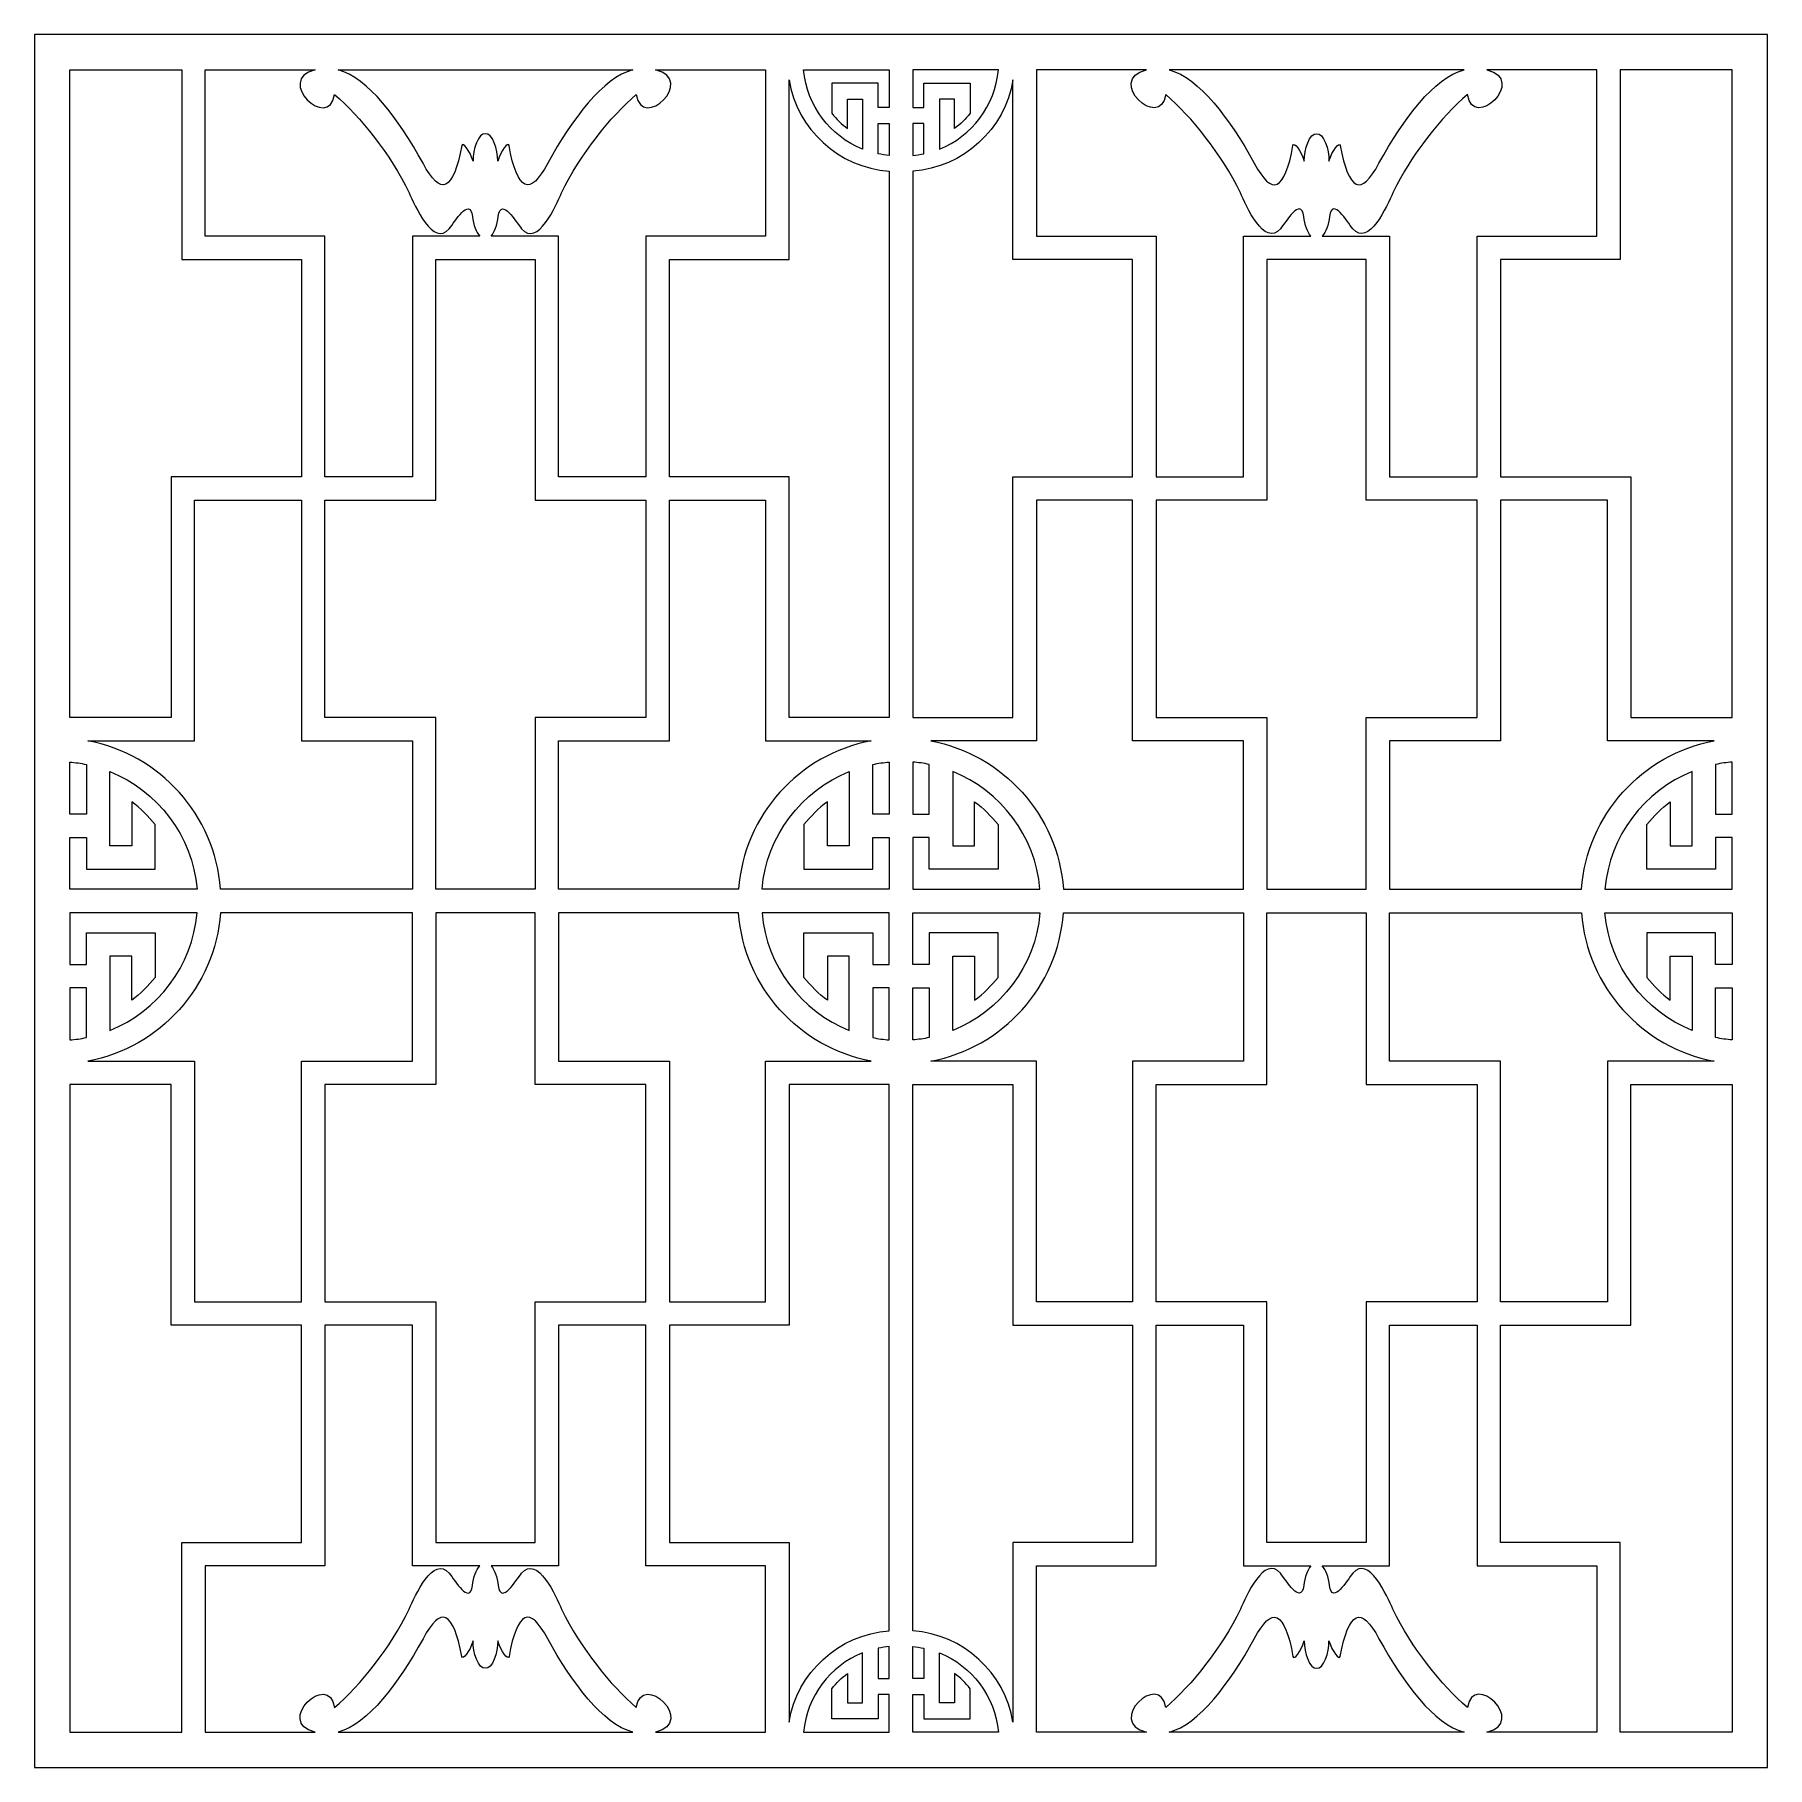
# Model space of a CAD drawing. Header units: centimetres. Extents: x 19.97 to 24.48, y -9 to -4.49.
import ezdxf

# ---------------------------------------------------------------- set-up
doc = ezdxf.new("R2010")
doc.units = ezdxf.units.CM
doc.header["$MEASUREMENT"] = 0
doc.layers.add('layer 1', color=7, linetype='Continuous')

msp = doc.modelspace()

# ---------------------------------------------------------------- linework, layer by layer
at = {"layer": 'layer 1', "color": 250, "lineweight": 9}
for points, knots in [([(19.97103, -4.48871), (19.97103, -4.48871), (24.48253, -4.48871), (24.48253, -4.48871), (24.48253, -4.48871), (24.48253, -4.48871), (24.48253, -9.00021), (24.48253, -9.00021), (24.48253, -9.00021), (24.48253, -9.00021), (19.97103, -9.00021), (19.97103, -9.00021), (19.97103, -9.00021), (19.97103, -9.00021), (19.97103, -4.48871), (19.97103, -4.48871)], [0, 0, 0, 0, 0.2, 0.2, 0.2, 0.2, 0.4, 0.4, 0.4, 0.4, 0.6, 0.6, 0.6, 0.6, 1, 1, 1, 1]), ([(20.06248, -6.26655), (20.06248, -6.26655), (20.32623, -6.26655), (20.32623, -6.26655), (20.32623, -6.26655), (20.32623, -6.05767), (20.32623, -5.84878), (20.32623, -5.63989), (20.32623, -5.63989), (20.32623, -5.63989), (20.6655, -5.63989), (20.6655, -5.63989), (20.6655, -5.63989), (20.6655, -5.45133), (20.6655, -5.26276), (20.6655, -5.0742), (20.6655, -5.0742), (20.6655, -5.0742), (20.35403, -5.0742), (20.35403, -5.0742), (20.35403, -5.0742), (20.35403, -5.0742), (20.35403, -4.58016), (20.35403, -4.58016), (20.35403, -4.58016), (20.35403, -4.58016), (20.06248, -4.58016), (20.06248, -4.58016), (20.06248, -4.58016), (20.06248, -4.58016), (20.06248, -6.26655), (20.06248, -6.26655)], [0, 0, 0, 0, 0.1111111, 0.1111111, 0.1111111, 0.1111111, 0.2222222, 0.2222222, 0.2222222, 0.2222222, 0.3333333, 0.3333333, 0.3333333, 0.3333333, 0.4444444, 0.4444444, 0.4444444, 0.4444444, 0.5555556, 0.5555556, 0.5555556, 0.5555556, 0.6666667, 0.6666667, 0.6666667, 0.6666667, 0.7777778, 0.7777778, 0.7777778, 0.7777778, 1, 1, 1, 1]), ([(20.415, -4.58016), (20.415, -4.58016), (20.415, -5.01323), (20.415, -5.01323), (20.415, -5.01323), (20.415, -5.01323), (20.72646, -5.01323), (20.72646, -5.01323), (20.72646, -5.01323), (20.72646, -5.01323), (20.72646, -5.63989), (20.72646, -5.63989), (20.72646, -5.63989), (20.72646, -5.63989), (20.95443, -5.63989), (20.95443, -5.63989), (20.95443, -5.63989), (20.95443, -5.63989), (20.95443, -5.01323), (20.95443, -5.01323), (20.95443, -5.01323), (21.01286, -5.01323), (21.0713, -5.01323), (21.12974, -5.01323), (21.12974, -5.01323), (21.12051, -5.00336), (21.11401, -4.98444), (21.11108, -4.96187), (21.11108, -4.96187), (21.10307, -4.91028), (21.06514, -4.9758), (21.0505, -4.99403), (21.0505, -4.99403), (21.00926, -5.04323), (20.96036, -4.93378), (20.9461, -4.90036), (20.9461, -4.90036), (20.897, -4.79967), (20.81901, -4.70182), (20.75177, -4.64451), (20.75177, -4.64451), (20.73744, -4.74164), (20.59383, -4.60635), (20.70156, -4.58016), (20.70156, -4.58016), (20.70156, -4.58016), (20.415, -4.58016), (20.415, -4.58016)], [0, 0, 0, 0, 0.0769231, 0.0769231, 0.0769231, 0.0769231, 0.1538462, 0.1538462, 0.1538462, 0.1538462, 0.2307692, 0.2307692, 0.2307692, 0.2307692, 0.3076923, 0.3076923, 0.3076923, 0.3076923, 0.3846154, 0.3846154, 0.3846154, 0.3846154, 0.4615385, 0.4615385, 0.4615385, 0.4615385, 0.5384615, 0.5384615, 0.5384615, 0.5384615, 0.6153846, 0.6153846, 0.6153846, 0.6153846, 0.6923077, 0.6923077, 0.6923077, 0.6923077, 0.7692308, 0.7692308, 0.7692308, 0.7692308, 0.8461538, 0.8461538, 0.8461538, 0.8461538, 1, 1, 1, 1]), ([(20.76087, -4.58016), (20.83976, -4.60145), (20.91691, -4.70629), (20.98245, -4.82346), (20.98245, -4.82346), (21.02807, -4.91119), (21.06162, -4.89581), (21.08311, -4.77733), (21.08311, -4.77733), (21.08569, -4.76663), (21.10378, -4.7901), (21.11247, -4.81787), (21.11247, -4.81787), (21.11094, -4.78753), (21.12723, -4.74436), (21.14463, -4.74657), (21.14463, -4.74657), (21.16203, -4.74436), (21.17831, -4.78753), (21.17678, -4.81787), (21.17678, -4.81787), (21.18547, -4.7901), (21.20356, -4.76663), (21.20615, -4.77733), (21.20615, -4.77733), (21.22763, -4.89581), (21.26119, -4.91119), (21.30681, -4.82346), (21.30681, -4.82346), (21.37235, -4.70629), (21.4495, -4.60145), (21.52839, -4.58016), (21.52839, -4.58016), (21.52839, -4.58016), (20.76087, -4.58016), (20.76087, -4.58016)], [0, 0, 0, 0, 0.1, 0.1, 0.1, 0.1, 0.2, 0.2, 0.2, 0.2, 0.3, 0.3, 0.3, 0.3, 0.4, 0.4, 0.4, 0.4, 0.5, 0.5, 0.5, 0.5, 0.6, 0.6, 0.6, 0.6, 0.7, 0.7, 0.7, 0.7, 0.8, 0.8, 0.8, 0.8, 1, 1, 1, 1]), ([(21.5877, -4.58016), (21.69543, -4.60635), (21.55182, -4.74164), (21.53749, -4.64451), (21.53749, -4.64451), (21.47025, -4.70182), (21.39226, -4.79967), (21.34316, -4.90036), (21.34316, -4.90036), (21.3289, -4.93378), (21.28, -5.04323), (21.23876, -4.99403), (21.23876, -4.99403), (21.22412, -4.9758), (21.1862, -4.91028), (21.17818, -4.96187), (21.17818, -4.96187), (21.17524, -4.98444), (21.16875, -5.00336), (21.15952, -5.01323), (21.15952, -5.01323), (21.21796, -5.01323), (21.27639, -5.01323), (21.33483, -5.01323), (21.33483, -5.01323), (21.33483, -5.01323), (21.33483, -5.63989), (21.33483, -5.63989), (21.33483, -5.63989), (21.33483, -5.63989), (21.56279, -5.63989), (21.56279, -5.63989), (21.56279, -5.63989), (21.56279, -5.63989), (21.56279, -5.01323), (21.56279, -5.01323), (21.56279, -5.01323), (21.56279, -5.01323), (21.87426, -5.01323), (21.87426, -5.01323), (21.87426, -5.01323), (21.87426, -5.01323), (21.87426, -4.58016), (21.87426, -4.58016), (21.87426, -4.58016), (21.87426, -4.58016), (21.5877, -4.58016), (21.5877, -4.58016)], [0, 0, 0, 0, 0.0769231, 0.0769231, 0.0769231, 0.0769231, 0.1538462, 0.1538462, 0.1538462, 0.1538462, 0.2307692, 0.2307692, 0.2307692, 0.2307692, 0.3076923, 0.3076923, 0.3076923, 0.3076923, 0.3846154, 0.3846154, 0.3846154, 0.3846154, 0.4615385, 0.4615385, 0.4615385, 0.4615385, 0.5384615, 0.5384615, 0.5384615, 0.5384615, 0.6153846, 0.6153846, 0.6153846, 0.6153846, 0.6923077, 0.6923077, 0.6923077, 0.6923077, 0.7692308, 0.7692308, 0.7692308, 0.7692308, 0.8461538, 0.8461538, 0.8461538, 0.8461538, 1, 1, 1, 1]), ([(22.16728, -4.67863), (22.16728, -4.67863), (22.1963, -4.67863), (22.1963, -4.67863), (22.1963, -4.67863), (22.1963, -4.67863), (22.1963, -4.58016), (22.1963, -4.58016), (22.1963, -4.58016), (22.1963, -4.58016), (21.97333, -4.58016), (21.97333, -4.58016), (21.97333, -4.58016), (21.97333, -4.5802), (21.97333, -4.58024), (21.97334, -4.58028), (21.97334, -4.58028), (21.98123, -4.67397), (22.04238, -4.75288), (22.12626, -4.78654), (22.12626, -4.78654), (22.12626, -4.78654), (22.12626, -4.65644), (22.12626, -4.65644), (22.12626, -4.65644), (22.12626, -4.65644), (22.08779, -4.65644), (22.08779, -4.65644), (22.08779, -4.65644), (22.08779, -4.65644), (22.08779, -4.73339), (22.08779, -4.73339), (22.08779, -4.73339), (22.07243, -4.72195), (22.05863, -4.70852), (22.04677, -4.6935), (22.04677, -4.6935), (22.04677, -4.6935), (22.04677, -4.61542), (22.04677, -4.61542), (22.04677, -4.61542), (22.08694, -4.61542), (22.12711, -4.61542), (22.16728, -4.61542), (22.16728, -4.61542), (22.16728, -4.61542), (22.16728, -4.67863), (22.16728, -4.67863)], [0, 0, 0, 0, 0.0769231, 0.0769231, 0.0769231, 0.0769231, 0.1538462, 0.1538462, 0.1538462, 0.1538462, 0.2307692, 0.2307692, 0.2307692, 0.2307692, 0.3076923, 0.3076923, 0.3076923, 0.3076923, 0.3846154, 0.3846154, 0.3846154, 0.3846154, 0.4615385, 0.4615385, 0.4615385, 0.4615385, 0.5384615, 0.5384615, 0.5384615, 0.5384615, 0.6153846, 0.6153846, 0.6153846, 0.6153846, 0.6923077, 0.6923077, 0.6923077, 0.6923077, 0.7692308, 0.7692308, 0.7692308, 0.7692308, 0.8461538, 0.8461538, 0.8461538, 0.8461538, 1, 1, 1, 1]), ([(22.28628, -4.67863), (22.28628, -4.67863), (22.25726, -4.67863), (22.25726, -4.67863), (22.25726, -4.67863), (22.25726, -4.67863), (22.25726, -4.58016), (22.25726, -4.58016), (22.25726, -4.58016), (22.25726, -4.58016), (22.48024, -4.58016), (22.48024, -4.58016), (22.48024, -4.58016), (22.48023, -4.5802), (22.48023, -4.58024), (22.48022, -4.58028), (22.48022, -4.58028), (22.47233, -4.67397), (22.41118, -4.75288), (22.3273, -4.78654), (22.3273, -4.78654), (22.3273, -4.78654), (22.3273, -4.65644), (22.3273, -4.65644), (22.3273, -4.65644), (22.3273, -4.65644), (22.36577, -4.65644), (22.36577, -4.65644), (22.36577, -4.65644), (22.36577, -4.65644), (22.36577, -4.73339), (22.36577, -4.73339), (22.36577, -4.73339), (22.38113, -4.72195), (22.39493, -4.70852), (22.40679, -4.6935), (22.40679, -4.6935), (22.40679, -4.6935), (22.40679, -4.61542), (22.40679, -4.61542), (22.40679, -4.61542), (22.36662, -4.61542), (22.32645, -4.61542), (22.28628, -4.61542), (22.28628, -4.61542), (22.28628, -4.61542), (22.28628, -4.67863), (22.28628, -4.67863)], [0, 0, 0, 0, 0.0769231, 0.0769231, 0.0769231, 0.0769231, 0.1538462, 0.1538462, 0.1538462, 0.1538462, 0.2307692, 0.2307692, 0.2307692, 0.2307692, 0.3076923, 0.3076923, 0.3076923, 0.3076923, 0.3846154, 0.3846154, 0.3846154, 0.3846154, 0.4615385, 0.4615385, 0.4615385, 0.4615385, 0.5384615, 0.5384615, 0.5384615, 0.5384615, 0.6153846, 0.6153846, 0.6153846, 0.6153846, 0.6923077, 0.6923077, 0.6923077, 0.6923077, 0.7692308, 0.7692308, 0.7692308, 0.7692308, 0.8461538, 0.8461538, 0.8461538, 0.8461538, 1, 1, 1, 1]), ([(22.86587, -4.58016), (22.75813, -4.60635), (22.90174, -4.74164), (22.91607, -4.64451), (22.91607, -4.64451), (22.98331, -4.70182), (23.06131, -4.79967), (23.1104, -4.90036), (23.1104, -4.90036), (23.12466, -4.93378), (23.17357, -5.04323), (23.2148, -4.99403), (23.2148, -4.99403), (23.22944, -4.9758), (23.26737, -4.91028), (23.27538, -4.96187), (23.27538, -4.96187), (23.27832, -4.98444), (23.28482, -5.00336), (23.29404, -5.01323), (23.29404, -5.01323), (23.2356, -5.01323), (23.17717, -5.01323), (23.11873, -5.01323), (23.11873, -5.01323), (23.11873, -5.01323), (23.11873, -5.63989), (23.11873, -5.63989), (23.11873, -5.63989), (23.11873, -5.63989), (22.89077, -5.63989), (22.89077, -5.63989), (22.89077, -5.63989), (22.89077, -5.63989), (22.89077, -5.01323), (22.89077, -5.01323), (22.89077, -5.01323), (22.89077, -5.01323), (22.5793, -5.01323), (22.5793, -5.01323), (22.5793, -5.01323), (22.5793, -5.01323), (22.5793, -4.58016), (22.5793, -4.58016), (22.5793, -4.58016), (22.5793, -4.58016), (22.86587, -4.58016), (22.86587, -4.58016)], [0, 0, 0, 0, 0.0769231, 0.0769231, 0.0769231, 0.0769231, 0.1538462, 0.1538462, 0.1538462, 0.1538462, 0.2307692, 0.2307692, 0.2307692, 0.2307692, 0.3076923, 0.3076923, 0.3076923, 0.3076923, 0.3846154, 0.3846154, 0.3846154, 0.3846154, 0.4615385, 0.4615385, 0.4615385, 0.4615385, 0.5384615, 0.5384615, 0.5384615, 0.5384615, 0.6153846, 0.6153846, 0.6153846, 0.6153846, 0.6923077, 0.6923077, 0.6923077, 0.6923077, 0.7692308, 0.7692308, 0.7692308, 0.7692308, 0.8461538, 0.8461538, 0.8461538, 0.8461538, 1, 1, 1, 1]), ([(23.6927, -4.58016), (23.6138, -4.60145), (23.53665, -4.70629), (23.47111, -4.82346), (23.47111, -4.82346), (23.42549, -4.91119), (23.39194, -4.89581), (23.37045, -4.77733), (23.37045, -4.77733), (23.36787, -4.76663), (23.34978, -4.7901), (23.34109, -4.81787), (23.34109, -4.81787), (23.34262, -4.78753), (23.32634, -4.74436), (23.30893, -4.74657), (23.30893, -4.74657), (23.29153, -4.74436), (23.27525, -4.78753), (23.27678, -4.81787), (23.27678, -4.81787), (23.26809, -4.7901), (23.25, -4.76663), (23.24742, -4.77733), (23.24742, -4.77733), (23.22593, -4.89581), (23.19237, -4.91119), (23.14675, -4.82346), (23.14675, -4.82346), (23.08121, -4.70629), (23.00406, -4.60145), (22.92517, -4.58016), (22.92517, -4.58016), (22.92517, -4.58016), (23.6927, -4.58016), (23.6927, -4.58016)], [0, 0, 0, 0, 0.1, 0.1, 0.1, 0.1, 0.2, 0.2, 0.2, 0.2, 0.3, 0.3, 0.3, 0.3, 0.4, 0.4, 0.4, 0.4, 0.5, 0.5, 0.5, 0.5, 0.6, 0.6, 0.6, 0.6, 0.7, 0.7, 0.7, 0.7, 0.8, 0.8, 0.8, 0.8, 1, 1, 1, 1]), ([(24.03857, -4.58016), (24.03857, -4.58016), (24.03857, -5.01323), (24.03857, -5.01323), (24.03857, -5.01323), (24.03857, -5.01323), (23.7271, -5.01323), (23.7271, -5.01323), (23.7271, -5.01323), (23.7271, -5.01323), (23.7271, -5.63989), (23.7271, -5.63989), (23.7271, -5.63989), (23.7271, -5.63989), (23.49914, -5.63989), (23.49914, -5.63989), (23.49914, -5.63989), (23.49914, -5.63989), (23.49914, -5.01323), (23.49914, -5.01323), (23.49914, -5.01323), (23.4407, -5.01323), (23.38226, -5.01323), (23.32382, -5.01323), (23.32382, -5.01323), (23.33305, -5.00336), (23.33955, -4.98444), (23.34249, -4.96187), (23.34249, -4.96187), (23.3505, -4.91028), (23.38842, -4.9758), (23.40306, -4.99403), (23.40306, -4.99403), (23.4443, -5.04323), (23.4932, -4.93378), (23.50746, -4.90036), (23.50746, -4.90036), (23.55656, -4.79967), (23.63455, -4.70182), (23.7018, -4.64451), (23.7018, -4.64451), (23.71612, -4.74164), (23.85974, -4.60635), (23.752, -4.58016), (23.752, -4.58016), (23.752, -4.58016), (24.03857, -4.58016), (24.03857, -4.58016)], [0, 0, 0, 0, 0.0769231, 0.0769231, 0.0769231, 0.0769231, 0.1538462, 0.1538462, 0.1538462, 0.1538462, 0.2307692, 0.2307692, 0.2307692, 0.2307692, 0.3076923, 0.3076923, 0.3076923, 0.3076923, 0.3846154, 0.3846154, 0.3846154, 0.3846154, 0.4615385, 0.4615385, 0.4615385, 0.4615385, 0.5384615, 0.5384615, 0.5384615, 0.5384615, 0.6153846, 0.6153846, 0.6153846, 0.6153846, 0.6923077, 0.6923077, 0.6923077, 0.6923077, 0.7692308, 0.7692308, 0.7692308, 0.7692308, 0.8461538, 0.8461538, 0.8461538, 0.8461538, 1, 1, 1, 1]), ([(24.39108, -6.26655), (24.39108, -6.26655), (24.12733, -6.26655), (24.12733, -6.26655), (24.12733, -6.26655), (24.12733, -6.05767), (24.12733, -5.84878), (24.12733, -5.63989), (24.12733, -5.63989), (24.12733, -5.63989), (23.78806, -5.63989), (23.78806, -5.63989), (23.78806, -5.63989), (23.78806, -5.45133), (23.78806, -5.26276), (23.78806, -5.0742), (23.78806, -5.0742), (23.78806, -5.0742), (24.09953, -5.0742), (24.09953, -5.0742), (24.09953, -5.0742), (24.09953, -5.0742), (24.09953, -4.58016), (24.09953, -4.58016), (24.09953, -4.58016), (24.09953, -4.58016), (24.39108, -4.58016), (24.39108, -4.58016), (24.39108, -4.58016), (24.39108, -4.58016), (24.39108, -6.26655), (24.39108, -6.26655)], [0, 0, 0, 0, 0.1111111, 0.1111111, 0.1111111, 0.1111111, 0.2222222, 0.2222222, 0.2222222, 0.2222222, 0.3333333, 0.3333333, 0.3333333, 0.3333333, 0.4444444, 0.4444444, 0.4444444, 0.4444444, 0.5555556, 0.5555556, 0.5555556, 0.5555556, 0.6666667, 0.6666667, 0.6666667, 0.6666667, 0.7777778, 0.7777778, 0.7777778, 0.7777778, 1, 1, 1, 1]), ([(22.1963, -6.26655), (22.1963, -6.26655), (22.1963, -4.84429), (22.1963, -4.84429), (22.1963, -4.84429), (22.06414, -4.83482), (21.95641, -4.73469), (21.93523, -4.60603), (21.93523, -4.60603), (21.93523, -4.60603), (21.93523, -5.0742), (21.93523, -5.0742), (21.93523, -5.0742), (21.93523, -5.0742), (21.62376, -5.0742), (21.62376, -5.0742), (21.62376, -5.0742), (21.62376, -5.26276), (21.62376, -5.45133), (21.62376, -5.63989), (21.62376, -5.63989), (21.62376, -5.63989), (21.93523, -5.63989), (21.93523, -5.63989), (21.93523, -5.63989), (21.93523, -5.63989), (21.93523, -5.67994), (21.93523, -5.67994), (21.93523, -5.67994), (21.93523, -5.67994), (21.93523, -5.67994), (21.93523, -5.67994), (21.93523, -5.67994), (21.93523, -5.67994), (21.93523, -6.26655), (21.93523, -6.26655), (21.93523, -6.26655), (21.93523, -6.26655), (22.1963, -6.26655), (22.1963, -6.26655)], [0, 0, 0, 0, 0.0909091, 0.0909091, 0.0909091, 0.0909091, 0.1818182, 0.1818182, 0.1818182, 0.1818182, 0.2727273, 0.2727273, 0.2727273, 0.2727273, 0.3636364, 0.3636364, 0.3636364, 0.3636364, 0.4545455, 0.4545455, 0.4545455, 0.4545455, 0.5454545, 0.5454545, 0.5454545, 0.5454545, 0.6363636, 0.6363636, 0.6363636, 0.6363636, 0.7272727, 0.7272727, 0.7272727, 0.7272727, 0.8181818, 0.8181818, 0.8181818, 0.8181818, 1, 1, 1, 1]), ([(22.25726, -6.26655), (22.25726, -6.26655), (22.25726, -4.84429), (22.25726, -4.84429), (22.25726, -4.84429), (22.38942, -4.83482), (22.49715, -4.73469), (22.51833, -4.60603), (22.51833, -4.60603), (22.51833, -4.60603), (22.51833, -5.0742), (22.51833, -5.0742), (22.51833, -5.0742), (22.51833, -5.0742), (22.8298, -5.0742), (22.8298, -5.0742), (22.8298, -5.0742), (22.8298, -5.26276), (22.8298, -5.45133), (22.8298, -5.63989), (22.8298, -5.63989), (22.8298, -5.63989), (22.51833, -5.63989), (22.51833, -5.63989), (22.51833, -5.63989), (22.51833, -5.63989), (22.51833, -5.67994), (22.51833, -5.67994), (22.51833, -5.67994), (22.51833, -5.67994), (22.51833, -5.67994), (22.51833, -5.67994), (22.51833, -5.67994), (22.51833, -5.67994), (22.51833, -6.26655), (22.51833, -6.26655), (22.51833, -6.26655), (22.51833, -6.26655), (22.25726, -6.26655), (22.25726, -6.26655)], [0, 0, 0, 0, 0.0909091, 0.0909091, 0.0909091, 0.0909091, 0.1818182, 0.1818182, 0.1818182, 0.1818182, 0.2727273, 0.2727273, 0.2727273, 0.2727273, 0.3636364, 0.3636364, 0.3636364, 0.3636364, 0.4545455, 0.4545455, 0.4545455, 0.4545455, 0.5454545, 0.5454545, 0.5454545, 0.5454545, 0.6363636, 0.6363636, 0.6363636, 0.6363636, 0.7272727, 0.7272727, 0.7272727, 0.7272727, 0.8181818, 0.8181818, 0.8181818, 0.8181818, 1, 1, 1, 1]), ([(22.1963, -4.71965), (22.1963, -4.71965), (22.16728, -4.71965), (22.16728, -4.71965), (22.16728, -4.71965), (22.16728, -4.71965), (22.16728, -4.79891), (22.16728, -4.79891), (22.16728, -4.79891), (22.17677, -4.80088), (22.18645, -4.8023), (22.1963, -4.80313), (22.1963, -4.80313), (22.1963, -4.80313), (22.1963, -4.71965), (22.1963, -4.71965)], [0, 0, 0, 0, 0.2, 0.2, 0.2, 0.2, 0.4, 0.4, 0.4, 0.4, 0.6, 0.6, 0.6, 0.6, 1, 1, 1, 1]), ([(22.25726, -4.71965), (22.25726, -4.71965), (22.28628, -4.71965), (22.28628, -4.71965), (22.28628, -4.71965), (22.28628, -4.71965), (22.28628, -4.79891), (22.28628, -4.79891), (22.28628, -4.79891), (22.27679, -4.80088), (22.26711, -4.8023), (22.25726, -4.80313), (22.25726, -4.80313), (22.25726, -4.80313), (22.25726, -4.71965), (22.25726, -4.71965)], [0, 0, 0, 0, 0.2, 0.2, 0.2, 0.2, 0.4, 0.4, 0.4, 0.4, 0.6, 0.6, 0.6, 0.6, 1, 1, 1, 1]), ([(21.01539, -6.71398), (21.01539, -6.71398), (21.27386, -6.71398), (21.27386, -6.71398), (21.27386, -6.71398), (21.27386, -6.71398), (21.27386, -6.26655), (21.27386, -6.26655), (21.27386, -6.26655), (21.37018, -6.26655), (21.46649, -6.26655), (21.56279, -6.26655), (21.56279, -6.26655), (21.56279, -6.26655), (21.56279, -5.70086), (21.56279, -5.70086), (21.56279, -5.70086), (21.56279, -5.70086), (21.27386, -5.70086), (21.27386, -5.70086), (21.27386, -5.70086), (21.27386, -5.49197), (21.27386, -5.28308), (21.27386, -5.0742), (21.27386, -5.0742), (21.27386, -5.0742), (21.01539, -5.0742), (21.01539, -5.0742), (21.01539, -5.0742), (21.01539, -5.0742), (21.01539, -5.70086), (21.01539, -5.70086), (21.01539, -5.70086), (21.01539, -5.70086), (20.72646, -5.70086), (20.72646, -5.70086), (20.72646, -5.70086), (20.72646, -5.70086), (20.72646, -6.26655), (20.72646, -6.26655), (20.72646, -6.26655), (20.82278, -6.26655), (20.91908, -6.26655), (21.01539, -6.26655), (21.01539, -6.26655), (21.01539, -6.26655), (21.01539, -6.71398), (21.01539, -6.71398)], [0, 0, 0, 0, 0.0769231, 0.0769231, 0.0769231, 0.0769231, 0.1538462, 0.1538462, 0.1538462, 0.1538462, 0.2307692, 0.2307692, 0.2307692, 0.2307692, 0.3076923, 0.3076923, 0.3076923, 0.3076923, 0.3846154, 0.3846154, 0.3846154, 0.3846154, 0.4615385, 0.4615385, 0.4615385, 0.4615385, 0.5384615, 0.5384615, 0.5384615, 0.5384615, 0.6153846, 0.6153846, 0.6153846, 0.6153846, 0.6923077, 0.6923077, 0.6923077, 0.6923077, 0.7692308, 0.7692308, 0.7692308, 0.7692308, 0.8461538, 0.8461538, 0.8461538, 0.8461538, 1, 1, 1, 1]), ([(23.43817, -6.71398), (23.43817, -6.71398), (23.1797, -6.71398), (23.1797, -6.71398), (23.1797, -6.71398), (23.1797, -6.71398), (23.1797, -6.26655), (23.1797, -6.26655), (23.1797, -6.26655), (23.08339, -6.26655), (22.98708, -6.26655), (22.89077, -6.26655), (22.89077, -6.26655), (22.89077, -6.26655), (22.89077, -5.70086), (22.89077, -5.70086), (22.89077, -5.70086), (22.89077, -5.70086), (23.1797, -5.70086), (23.1797, -5.70086), (23.1797, -5.70086), (23.1797, -5.49197), (23.1797, -5.28308), (23.1797, -5.0742), (23.1797, -5.0742), (23.1797, -5.0742), (23.43817, -5.0742), (23.43817, -5.0742), (23.43817, -5.0742), (23.43817, -5.0742), (23.43817, -5.70086), (23.43817, -5.70086), (23.43817, -5.70086), (23.43817, -5.70086), (23.7271, -5.70086), (23.7271, -5.70086), (23.7271, -5.70086), (23.7271, -5.70086), (23.7271, -6.26655), (23.7271, -6.26655), (23.7271, -6.26655), (23.63079, -6.26655), (23.53448, -6.26655), (23.43817, -6.26655), (23.43817, -6.26655), (23.43817, -6.26655), (23.43817, -6.71398), (23.43817, -6.71398)], [0, 0, 0, 0, 0.0769231, 0.0769231, 0.0769231, 0.0769231, 0.1538462, 0.1538462, 0.1538462, 0.1538462, 0.2307692, 0.2307692, 0.2307692, 0.2307692, 0.3076923, 0.3076923, 0.3076923, 0.3076923, 0.3846154, 0.3846154, 0.3846154, 0.3846154, 0.4615385, 0.4615385, 0.4615385, 0.4615385, 0.5384615, 0.5384615, 0.5384615, 0.5384615, 0.6153846, 0.6153846, 0.6153846, 0.6153846, 0.6923077, 0.6923077, 0.6923077, 0.6923077, 0.7692308, 0.7692308, 0.7692308, 0.7692308, 0.8461538, 0.8461538, 0.8461538, 0.8461538, 1, 1, 1, 1]), ([(20.45502, -6.71398), (20.45502, -6.71398), (20.95443, -6.71398), (20.95443, -6.71398), (20.95443, -6.71398), (20.95443, -6.71398), (20.95443, -6.32752), (20.95443, -6.32752), (20.95443, -6.32752), (20.95443, -6.32752), (20.6655, -6.32752), (20.6655, -6.32752), (20.6655, -6.32752), (20.6655, -6.11863), (20.6655, -5.90975), (20.6655, -5.70086), (20.6655, -5.70086), (20.6655, -5.70086), (20.3872, -5.70086), (20.3872, -5.70086), (20.3872, -5.70086), (20.3872, -5.70086), (20.3872, -6.32752), (20.3872, -6.32752), (20.3872, -6.32752), (20.3872, -6.32752), (20.1098, -6.32752), (20.1098, -6.32752), (20.1098, -6.32752), (20.29667, -6.36241), (20.44109, -6.52052), (20.45501, -6.7138), (20.45501, -6.7138), (20.45501, -6.71386), (20.45502, -6.71392), (20.45502, -6.71398)], [0, 0, 0, 0, 0.1, 0.1, 0.1, 0.1, 0.2, 0.2, 0.2, 0.2, 0.3, 0.3, 0.3, 0.3, 0.4, 0.4, 0.4, 0.4, 0.5, 0.5, 0.5, 0.5, 0.6, 0.6, 0.6, 0.6, 0.7, 0.7, 0.7, 0.7, 0.8, 0.8, 0.8, 0.8, 1, 1, 1, 1]), ([(21.33483, -6.71398), (21.33483, -6.71398), (21.80376, -6.71398), (21.80376, -6.71398), (21.80376, -6.71398), (21.80376, -6.71392), (21.80376, -6.71386), (21.80377, -6.7138), (21.80377, -6.7138), (21.81769, -6.52052), (21.96211, -6.36241), (22.14898, -6.32752), (22.14898, -6.32752), (22.14898, -6.32752), (21.87426, -6.32752), (21.87426, -6.32752), (21.87426, -6.32752), (21.87426, -6.11864), (21.87426, -5.90975), (21.87426, -5.70086), (21.87426, -5.70086), (21.87426, -5.70086), (21.62376, -5.70086), (21.62376, -5.70086), (21.62376, -5.70086), (21.62376, -5.90975), (21.62376, -6.11863), (21.62376, -6.32752), (21.62376, -6.32752), (21.62376, -6.32752), (21.33483, -6.32752), (21.33483, -6.32752), (21.33483, -6.32752), (21.33483, -6.32752), (21.33483, -6.71398), (21.33483, -6.71398)], [0, 0, 0, 0, 0.1, 0.1, 0.1, 0.1, 0.2, 0.2, 0.2, 0.2, 0.3, 0.3, 0.3, 0.3, 0.4, 0.4, 0.4, 0.4, 0.5, 0.5, 0.5, 0.5, 0.6, 0.6, 0.6, 0.6, 0.7, 0.7, 0.7, 0.7, 0.8, 0.8, 0.8, 0.8, 1, 1, 1, 1]), ([(23.11873, -6.71398), (23.11873, -6.71398), (22.6498, -6.71398), (22.6498, -6.71398), (22.6498, -6.71398), (22.6498, -6.71392), (22.6498, -6.71386), (22.64979, -6.7138), (22.64979, -6.7138), (22.63587, -6.52052), (22.49145, -6.36241), (22.30459, -6.32752), (22.30459, -6.32752), (22.30459, -6.32752), (22.5793, -6.32752), (22.5793, -6.32752), (22.5793, -6.32752), (22.5793, -6.11864), (22.5793, -5.90975), (22.5793, -5.70086), (22.5793, -5.70086), (22.5793, -5.70086), (22.8298, -5.70086), (22.8298, -5.70086), (22.8298, -5.70086), (22.8298, -5.90975), (22.8298, -6.11863), (22.8298, -6.32752), (22.8298, -6.32752), (22.8298, -6.32752), (23.11873, -6.32752), (23.11873, -6.32752), (23.11873, -6.32752), (23.11873, -6.32752), (23.11873, -6.71398), (23.11873, -6.71398)], [0, 0, 0, 0, 0.1, 0.1, 0.1, 0.1, 0.2, 0.2, 0.2, 0.2, 0.3, 0.3, 0.3, 0.3, 0.4, 0.4, 0.4, 0.4, 0.5, 0.5, 0.5, 0.5, 0.6, 0.6, 0.6, 0.6, 0.7, 0.7, 0.7, 0.7, 0.8, 0.8, 0.8, 0.8, 1, 1, 1, 1]), ([(23.99854, -6.71398), (23.99854, -6.71398), (23.49914, -6.71398), (23.49914, -6.71398), (23.49914, -6.71398), (23.49914, -6.71398), (23.49914, -6.32752), (23.49914, -6.32752), (23.49914, -6.32752), (23.49914, -6.32752), (23.78806, -6.32752), (23.78806, -6.32752), (23.78806, -6.32752), (23.78806, -6.11863), (23.78806, -5.90975), (23.78806, -5.70086), (23.78806, -5.70086), (23.78806, -5.70086), (24.06636, -5.70086), (24.06636, -5.70086), (24.06636, -5.70086), (24.06636, -5.70086), (24.06636, -6.32752), (24.06636, -6.32752), (24.06636, -6.32752), (24.06636, -6.32752), (24.34376, -6.32752), (24.34376, -6.32752), (24.34376, -6.32752), (24.15689, -6.36241), (24.01247, -6.52052), (23.99855, -6.7138), (23.99855, -6.7138), (23.99855, -6.71386), (23.99855, -6.71392), (23.99854, -6.71398)], [0, 0, 0, 0, 0.1, 0.1, 0.1, 0.1, 0.2, 0.2, 0.2, 0.2, 0.3, 0.3, 0.3, 0.3, 0.4, 0.4, 0.4, 0.4, 0.5, 0.5, 0.5, 0.5, 0.6, 0.6, 0.6, 0.6, 0.7, 0.7, 0.7, 0.7, 0.8, 0.8, 0.8, 0.8, 1, 1, 1, 1]), ([(20.06248, -6.51833), (20.06248, -6.51833), (20.1056, -6.51833), (20.1056, -6.51833), (20.1056, -6.51833), (20.1056, -6.51833), (20.1056, -6.38886), (20.1056, -6.38886), (20.1056, -6.38886), (20.09151, -6.38594), (20.07712, -6.38382), (20.06248, -6.38259), (20.06248, -6.38259), (20.06248, -6.38259), (20.06248, -6.51833), (20.06248, -6.51833)], [0, 0, 0, 0, 0.2, 0.2, 0.2, 0.2, 0.4, 0.4, 0.4, 0.4, 0.6, 0.6, 0.6, 0.6, 1, 1, 1, 1]), ([(22.15317, -6.51833), (22.15317, -6.51833), (22.1963, -6.51833), (22.1963, -6.51833), (22.1963, -6.51833), (22.1963, -6.51833), (22.1963, -6.38259), (22.1963, -6.38259), (22.1963, -6.38259), (22.18166, -6.38382), (22.16727, -6.38594), (22.15317, -6.38886), (22.15317, -6.38886), (22.15317, -6.38886), (22.15317, -6.51833), (22.15317, -6.51833)], [0, 0, 0, 0, 0.2, 0.2, 0.2, 0.2, 0.4, 0.4, 0.4, 0.4, 0.6, 0.6, 0.6, 0.6, 1, 1, 1, 1]), ([(22.30039, -6.51833), (22.30039, -6.51833), (22.25726, -6.51833), (22.25726, -6.51833), (22.25726, -6.51833), (22.25726, -6.51833), (22.25726, -6.38259), (22.25726, -6.38259), (22.25726, -6.38259), (22.2719, -6.38382), (22.28629, -6.38594), (22.30039, -6.38886), (22.30039, -6.38886), (22.30039, -6.38886), (22.30039, -6.51833), (22.30039, -6.51833)], [0, 0, 0, 0, 0.2, 0.2, 0.2, 0.2, 0.4, 0.4, 0.4, 0.4, 0.6, 0.6, 0.6, 0.6, 1, 1, 1, 1]), ([(24.39108, -6.51833), (24.39108, -6.51833), (24.34796, -6.51833), (24.34796, -6.51833), (24.34796, -6.51833), (24.34796, -6.51833), (24.34796, -6.38886), (24.34796, -6.38886), (24.34796, -6.38886), (24.36206, -6.38594), (24.37645, -6.38382), (24.39108, -6.38259), (24.39108, -6.38259), (24.39108, -6.38259), (24.39108, -6.51833), (24.39108, -6.51833)], [0, 0, 0, 0, 0.2, 0.2, 0.2, 0.2, 0.4, 0.4, 0.4, 0.4, 0.6, 0.6, 0.6, 0.6, 1, 1, 1, 1]), ([(20.1056, -6.57929), (20.1056, -6.57929), (20.06248, -6.57929), (20.06248, -6.57929), (20.06248, -6.57929), (20.06248, -6.57929), (20.06248, -6.71398), (20.06248, -6.71398), (20.06248, -6.71398), (20.06248, -6.71398), (20.39387, -6.71398), (20.39387, -6.71398), (20.39387, -6.71398), (20.39386, -6.71392), (20.39386, -6.71386), (20.39385, -6.7138), (20.39385, -6.7138), (20.38212, -6.57456), (20.29124, -6.45727), (20.16657, -6.40725), (20.16657, -6.40725), (20.16657, -6.40725), (20.16657, -6.60061), (20.16657, -6.60061), (20.16657, -6.60061), (20.16657, -6.60061), (20.22375, -6.60061), (20.22375, -6.60061), (20.22375, -6.60061), (20.22375, -6.60061), (20.22375, -6.48624), (20.22375, -6.48624), (20.22375, -6.48624), (20.24658, -6.50325), (20.26709, -6.5232), (20.28472, -6.54553), (20.28472, -6.54553), (20.28472, -6.54553), (20.28472, -6.66158), (20.28472, -6.66158), (20.28472, -6.66158), (20.22501, -6.66158), (20.16531, -6.66158), (20.1056, -6.66158), (20.1056, -6.66158), (20.1056, -6.66158), (20.1056, -6.57929), (20.1056, -6.57929)], [0, 0, 0, 0, 0.0769231, 0.0769231, 0.0769231, 0.0769231, 0.1538462, 0.1538462, 0.1538462, 0.1538462, 0.2307692, 0.2307692, 0.2307692, 0.2307692, 0.3076923, 0.3076923, 0.3076923, 0.3076923, 0.3846154, 0.3846154, 0.3846154, 0.3846154, 0.4615385, 0.4615385, 0.4615385, 0.4615385, 0.5384615, 0.5384615, 0.5384615, 0.5384615, 0.6153846, 0.6153846, 0.6153846, 0.6153846, 0.6923077, 0.6923077, 0.6923077, 0.6923077, 0.7692308, 0.7692308, 0.7692308, 0.7692308, 0.8461538, 0.8461538, 0.8461538, 0.8461538, 1, 1, 1, 1]), ([(22.1963, -6.57929), (22.1963, -6.57929), (22.15317, -6.57929), (22.15317, -6.57929), (22.15317, -6.57929), (22.15317, -6.57929), (22.15317, -6.66158), (22.15317, -6.66158), (22.15317, -6.66158), (22.09347, -6.66158), (22.03377, -6.66158), (21.97406, -6.66158), (21.97406, -6.66158), (21.97406, -6.66158), (21.97406, -6.54553), (21.97406, -6.54553), (21.97406, -6.54553), (21.99169, -6.5232), (22.0122, -6.50325), (22.03503, -6.48624), (22.03503, -6.48624), (22.03503, -6.48624), (22.03503, -6.60061), (22.03503, -6.60061), (22.03503, -6.60061), (22.03503, -6.60061), (22.09221, -6.60061), (22.09221, -6.60061), (22.09221, -6.60061), (22.09221, -6.60061), (22.09221, -6.40725), (22.09221, -6.40725), (22.09221, -6.40725), (21.96754, -6.45727), (21.87666, -6.57456), (21.86493, -6.7138), (21.86493, -6.7138), (21.86492, -6.71386), (21.86492, -6.71392), (21.86491, -6.71398), (21.86491, -6.71398), (21.86491, -6.71398), (22.1963, -6.71398), (22.1963, -6.71398), (22.1963, -6.71398), (22.1963, -6.71398), (22.1963, -6.57929), (22.1963, -6.57929)], [0, 0, 0, 0, 0.0769231, 0.0769231, 0.0769231, 0.0769231, 0.1538462, 0.1538462, 0.1538462, 0.1538462, 0.2307692, 0.2307692, 0.2307692, 0.2307692, 0.3076923, 0.3076923, 0.3076923, 0.3076923, 0.3846154, 0.3846154, 0.3846154, 0.3846154, 0.4615385, 0.4615385, 0.4615385, 0.4615385, 0.5384615, 0.5384615, 0.5384615, 0.5384615, 0.6153846, 0.6153846, 0.6153846, 0.6153846, 0.6923077, 0.6923077, 0.6923077, 0.6923077, 0.7692308, 0.7692308, 0.7692308, 0.7692308, 0.8461538, 0.8461538, 0.8461538, 0.8461538, 1, 1, 1, 1]), ([(22.25726, -6.57929), (22.25726, -6.57929), (22.30039, -6.57929), (22.30039, -6.57929), (22.30039, -6.57929), (22.30039, -6.57929), (22.30039, -6.66158), (22.30039, -6.66158), (22.30039, -6.66158), (22.36009, -6.66158), (22.41979, -6.66158), (22.4795, -6.66158), (22.4795, -6.66158), (22.4795, -6.66158), (22.4795, -6.54553), (22.4795, -6.54553), (22.4795, -6.54553), (22.46187, -6.5232), (22.44136, -6.50325), (22.41853, -6.48624), (22.41853, -6.48624), (22.41853, -6.48624), (22.41853, -6.60061), (22.41853, -6.60061), (22.41853, -6.60061), (22.41853, -6.60061), (22.36136, -6.60061), (22.36136, -6.60061), (22.36136, -6.60061), (22.36136, -6.60061), (22.36136, -6.40725), (22.36136, -6.40725), (22.36136, -6.40725), (22.48602, -6.45727), (22.5769, -6.57456), (22.58864, -6.7138), (22.58864, -6.7138), (22.58864, -6.71386), (22.58865, -6.71392), (22.58865, -6.71398), (22.58865, -6.71398), (22.58865, -6.71398), (22.25726, -6.71398), (22.25726, -6.71398), (22.25726, -6.71398), (22.25726, -6.71398), (22.25726, -6.57929), (22.25726, -6.57929)], [0, 0, 0, 0, 0.0769231, 0.0769231, 0.0769231, 0.0769231, 0.1538462, 0.1538462, 0.1538462, 0.1538462, 0.2307692, 0.2307692, 0.2307692, 0.2307692, 0.3076923, 0.3076923, 0.3076923, 0.3076923, 0.3846154, 0.3846154, 0.3846154, 0.3846154, 0.4615385, 0.4615385, 0.4615385, 0.4615385, 0.5384615, 0.5384615, 0.5384615, 0.5384615, 0.6153846, 0.6153846, 0.6153846, 0.6153846, 0.6923077, 0.6923077, 0.6923077, 0.6923077, 0.7692308, 0.7692308, 0.7692308, 0.7692308, 0.8461538, 0.8461538, 0.8461538, 0.8461538, 1, 1, 1, 1]), ([(24.34796, -6.57929), (24.34796, -6.57929), (24.39108, -6.57929), (24.39108, -6.57929), (24.39108, -6.57929), (24.39108, -6.57929), (24.39108, -6.71398), (24.39108, -6.71398), (24.39108, -6.71398), (24.39108, -6.71398), (24.05969, -6.71398), (24.05969, -6.71398), (24.05969, -6.71398), (24.0597, -6.71392), (24.0597, -6.71386), (24.05971, -6.7138), (24.05971, -6.7138), (24.07144, -6.57456), (24.16232, -6.45727), (24.28699, -6.40725), (24.28699, -6.40725), (24.28699, -6.40725), (24.28699, -6.60061), (24.28699, -6.60061), (24.28699, -6.60061), (24.28699, -6.60061), (24.22981, -6.60061), (24.22981, -6.60061), (24.22981, -6.60061), (24.22981, -6.60061), (24.22981, -6.48624), (24.22981, -6.48624), (24.22981, -6.48624), (24.20698, -6.50325), (24.18647, -6.5232), (24.16885, -6.54553), (24.16885, -6.54553), (24.16885, -6.54553), (24.16885, -6.66158), (24.16885, -6.66158), (24.16885, -6.66158), (24.22855, -6.66158), (24.28825, -6.66158), (24.34796, -6.66158), (24.34796, -6.66158), (24.34796, -6.66158), (24.34796, -6.57929), (24.34796, -6.57929)], [0, 0, 0, 0, 0.0769231, 0.0769231, 0.0769231, 0.0769231, 0.1538462, 0.1538462, 0.1538462, 0.1538462, 0.2307692, 0.2307692, 0.2307692, 0.2307692, 0.3076923, 0.3076923, 0.3076923, 0.3076923, 0.3846154, 0.3846154, 0.3846154, 0.3846154, 0.4615385, 0.4615385, 0.4615385, 0.4615385, 0.5384615, 0.5384615, 0.5384615, 0.5384615, 0.6153846, 0.6153846, 0.6153846, 0.6153846, 0.6923077, 0.6923077, 0.6923077, 0.6923077, 0.7692308, 0.7692308, 0.7692308, 0.7692308, 0.8461538, 0.8461538, 0.8461538, 0.8461538, 1, 1, 1, 1]), ([(20.1056, -6.90962), (20.1056, -6.90962), (20.06248, -6.90962), (20.06248, -6.90962), (20.06248, -6.90962), (20.06248, -6.90962), (20.06248, -6.77494), (20.06248, -6.77494), (20.06248, -6.77494), (20.06248, -6.77494), (20.39387, -6.77494), (20.39387, -6.77494), (20.39387, -6.77494), (20.39386, -6.775), (20.39386, -6.77506), (20.39385, -6.77512), (20.39385, -6.77512), (20.38212, -6.91436), (20.29124, -7.03165), (20.16657, -7.08167), (20.16657, -7.08167), (20.16657, -7.08167), (20.16657, -6.88831), (20.16657, -6.88831), (20.16657, -6.88831), (20.16657, -6.88831), (20.22375, -6.88831), (20.22375, -6.88831), (20.22375, -6.88831), (20.22375, -6.88831), (20.22375, -7.00268), (20.22375, -7.00268), (20.22375, -7.00268), (20.24658, -6.98567), (20.26709, -6.96572), (20.28472, -6.94339), (20.28472, -6.94339), (20.28472, -6.94339), (20.28472, -6.82734), (20.28472, -6.82734), (20.28472, -6.82734), (20.22501, -6.82734), (20.16531, -6.82734), (20.1056, -6.82734), (20.1056, -6.82734), (20.1056, -6.82734), (20.1056, -6.90962), (20.1056, -6.90962)], [0, 0, 0, 0, 0.0769231, 0.0769231, 0.0769231, 0.0769231, 0.1538462, 0.1538462, 0.1538462, 0.1538462, 0.2307692, 0.2307692, 0.2307692, 0.2307692, 0.3076923, 0.3076923, 0.3076923, 0.3076923, 0.3846154, 0.3846154, 0.3846154, 0.3846154, 0.4615385, 0.4615385, 0.4615385, 0.4615385, 0.5384615, 0.5384615, 0.5384615, 0.5384615, 0.6153846, 0.6153846, 0.6153846, 0.6153846, 0.6923077, 0.6923077, 0.6923077, 0.6923077, 0.7692308, 0.7692308, 0.7692308, 0.7692308, 0.8461538, 0.8461538, 0.8461538, 0.8461538, 1, 1, 1, 1]), ([(20.45502, -6.77494), (20.45502, -6.77494), (20.95443, -6.77494), (20.95443, -6.77494), (20.95443, -6.77494), (20.95443, -6.77494), (20.95443, -7.1614), (20.95443, -7.1614), (20.95443, -7.1614), (20.95443, -7.1614), (20.6655, -7.1614), (20.6655, -7.1614), (20.6655, -7.1614), (20.6655, -7.37029), (20.6655, -7.57917), (20.6655, -7.78806), (20.6655, -7.78806), (20.6655, -7.78806), (20.3872, -7.78806), (20.3872, -7.78806), (20.3872, -7.78806), (20.3872, -7.78806), (20.3872, -7.1614), (20.3872, -7.1614), (20.3872, -7.1614), (20.3872, -7.1614), (20.1098, -7.1614), (20.1098, -7.1614), (20.1098, -7.1614), (20.29667, -7.12651), (20.44109, -6.9684), (20.45501, -6.77512), (20.45501, -6.77512), (20.45501, -6.77506), (20.45502, -6.775), (20.45502, -6.77494)], [0, 0, 0, 0, 0.1, 0.1, 0.1, 0.1, 0.2, 0.2, 0.2, 0.2, 0.3, 0.3, 0.3, 0.3, 0.4, 0.4, 0.4, 0.4, 0.5, 0.5, 0.5, 0.5, 0.6, 0.6, 0.6, 0.6, 0.7, 0.7, 0.7, 0.7, 0.8, 0.8, 0.8, 0.8, 1, 1, 1, 1]), ([(21.01539, -6.77494), (21.01539, -6.77494), (21.27386, -6.77494), (21.27386, -6.77494), (21.27386, -6.77494), (21.27386, -6.77494), (21.27386, -7.22237), (21.27386, -7.22237), (21.27386, -7.22237), (21.37018, -7.22237), (21.46649, -7.22237), (21.56279, -7.22237), (21.56279, -7.22237), (21.56279, -7.22237), (21.56279, -7.78806), (21.56279, -7.78806), (21.56279, -7.78806), (21.56279, -7.78806), (21.27386, -7.78806), (21.27386, -7.78806), (21.27386, -7.78806), (21.27386, -7.99695), (21.27386, -8.20584), (21.27386, -8.41472), (21.27386, -8.41472), (21.27386, -8.41472), (21.01539, -8.41472), (21.01539, -8.41472), (21.01539, -8.41472), (21.01539, -8.41472), (21.01539, -7.78806), (21.01539, -7.78806), (21.01539, -7.78806), (21.01539, -7.78806), (20.72646, -7.78806), (20.72646, -7.78806), (20.72646, -7.78806), (20.72646, -7.78806), (20.72646, -7.22237), (20.72646, -7.22237), (20.72646, -7.22237), (20.82278, -7.22237), (20.91908, -7.22237), (21.01539, -7.22237), (21.01539, -7.22237), (21.01539, -7.22237), (21.01539, -6.77494), (21.01539, -6.77494)], [0, 0, 0, 0, 0.0769231, 0.0769231, 0.0769231, 0.0769231, 0.1538462, 0.1538462, 0.1538462, 0.1538462, 0.2307692, 0.2307692, 0.2307692, 0.2307692, 0.3076923, 0.3076923, 0.3076923, 0.3076923, 0.3846154, 0.3846154, 0.3846154, 0.3846154, 0.4615385, 0.4615385, 0.4615385, 0.4615385, 0.5384615, 0.5384615, 0.5384615, 0.5384615, 0.6153846, 0.6153846, 0.6153846, 0.6153846, 0.6923077, 0.6923077, 0.6923077, 0.6923077, 0.7692308, 0.7692308, 0.7692308, 0.7692308, 0.8461538, 0.8461538, 0.8461538, 0.8461538, 1, 1, 1, 1]), ([(21.33483, -6.77494), (21.33483, -6.77494), (21.80376, -6.77494), (21.80376, -6.77494), (21.80376, -6.77494), (21.80376, -6.775), (21.80376, -6.77506), (21.80377, -6.77512), (21.80377, -6.77512), (21.81769, -6.9684), (21.96211, -7.12651), (22.14898, -7.1614), (22.14898, -7.1614), (22.14898, -7.1614), (21.87426, -7.1614), (21.87426, -7.1614), (21.87426, -7.1614), (21.87426, -7.37028), (21.87426, -7.57917), (21.87426, -7.78806), (21.87426, -7.78806), (21.87426, -7.78806), (21.62376, -7.78806), (21.62376, -7.78806), (21.62376, -7.78806), (21.62376, -7.57917), (21.62376, -7.37029), (21.62376, -7.1614), (21.62376, -7.1614), (21.62376, -7.1614), (21.33483, -7.1614), (21.33483, -7.1614), (21.33483, -7.1614), (21.33483, -7.1614), (21.33483, -6.77494), (21.33483, -6.77494)], [0, 0, 0, 0, 0.1, 0.1, 0.1, 0.1, 0.2, 0.2, 0.2, 0.2, 0.3, 0.3, 0.3, 0.3, 0.4, 0.4, 0.4, 0.4, 0.5, 0.5, 0.5, 0.5, 0.6, 0.6, 0.6, 0.6, 0.7, 0.7, 0.7, 0.7, 0.8, 0.8, 0.8, 0.8, 1, 1, 1, 1]), ([(22.1963, -6.90962), (22.1963, -6.90962), (22.15317, -6.90962), (22.15317, -6.90962), (22.15317, -6.90962), (22.15317, -6.90962), (22.15317, -6.82734), (22.15317, -6.82734), (22.15317, -6.82734), (22.09347, -6.82734), (22.03377, -6.82734), (21.97406, -6.82734), (21.97406, -6.82734), (21.97406, -6.82734), (21.97406, -6.94339), (21.97406, -6.94339), (21.97406, -6.94339), (21.99169, -6.96572), (22.0122, -6.98567), (22.03503, -7.00268), (22.03503, -7.00268), (22.03503, -7.00268), (22.03503, -6.88831), (22.03503, -6.88831), (22.03503, -6.88831), (22.03503, -6.88831), (22.09221, -6.88831), (22.09221, -6.88831), (22.09221, -6.88831), (22.09221, -6.88831), (22.09221, -7.08167), (22.09221, -7.08167), (22.09221, -7.08167), (21.96754, -7.03165), (21.87666, -6.91436), (21.86493, -6.77512), (21.86493, -6.77512), (21.86492, -6.77506), (21.86492, -6.775), (21.86491, -6.77494), (21.86491, -6.77494), (21.86491, -6.77494), (22.1963, -6.77494), (22.1963, -6.77494), (22.1963, -6.77494), (22.1963, -6.77494), (22.1963, -6.90962), (22.1963, -6.90962)], [0, 0, 0, 0, 0.0769231, 0.0769231, 0.0769231, 0.0769231, 0.1538462, 0.1538462, 0.1538462, 0.1538462, 0.2307692, 0.2307692, 0.2307692, 0.2307692, 0.3076923, 0.3076923, 0.3076923, 0.3076923, 0.3846154, 0.3846154, 0.3846154, 0.3846154, 0.4615385, 0.4615385, 0.4615385, 0.4615385, 0.5384615, 0.5384615, 0.5384615, 0.5384615, 0.6153846, 0.6153846, 0.6153846, 0.6153846, 0.6923077, 0.6923077, 0.6923077, 0.6923077, 0.7692308, 0.7692308, 0.7692308, 0.7692308, 0.8461538, 0.8461538, 0.8461538, 0.8461538, 1, 1, 1, 1]), ([(22.25726, -6.90962), (22.25726, -6.90962), (22.30039, -6.90962), (22.30039, -6.90962), (22.30039, -6.90962), (22.30039, -6.90962), (22.30039, -6.82734), (22.30039, -6.82734), (22.30039, -6.82734), (22.36009, -6.82734), (22.41979, -6.82734), (22.4795, -6.82734), (22.4795, -6.82734), (22.4795, -6.82734), (22.4795, -6.94339), (22.4795, -6.94339), (22.4795, -6.94339), (22.46187, -6.96572), (22.44136, -6.98567), (22.41853, -7.00268), (22.41853, -7.00268), (22.41853, -7.00268), (22.41853, -6.88831), (22.41853, -6.88831), (22.41853, -6.88831), (22.41853, -6.88831), (22.36136, -6.88831), (22.36136, -6.88831), (22.36136, -6.88831), (22.36136, -6.88831), (22.36136, -7.08167), (22.36136, -7.08167), (22.36136, -7.08167), (22.48602, -7.03165), (22.5769, -6.91436), (22.58864, -6.77512), (22.58864, -6.77512), (22.58864, -6.77506), (22.58865, -6.775), (22.58865, -6.77494), (22.58865, -6.77494), (22.58865, -6.77494), (22.25726, -6.77494), (22.25726, -6.77494), (22.25726, -6.77494), (22.25726, -6.77494), (22.25726, -6.90962), (22.25726, -6.90962)], [0, 0, 0, 0, 0.0769231, 0.0769231, 0.0769231, 0.0769231, 0.1538462, 0.1538462, 0.1538462, 0.1538462, 0.2307692, 0.2307692, 0.2307692, 0.2307692, 0.3076923, 0.3076923, 0.3076923, 0.3076923, 0.3846154, 0.3846154, 0.3846154, 0.3846154, 0.4615385, 0.4615385, 0.4615385, 0.4615385, 0.5384615, 0.5384615, 0.5384615, 0.5384615, 0.6153846, 0.6153846, 0.6153846, 0.6153846, 0.6923077, 0.6923077, 0.6923077, 0.6923077, 0.7692308, 0.7692308, 0.7692308, 0.7692308, 0.8461538, 0.8461538, 0.8461538, 0.8461538, 1, 1, 1, 1]), ([(23.11873, -6.77494), (23.11873, -6.77494), (22.6498, -6.77494), (22.6498, -6.77494), (22.6498, -6.77494), (22.6498, -6.775), (22.6498, -6.77506), (22.64979, -6.77512), (22.64979, -6.77512), (22.63587, -6.9684), (22.49145, -7.12651), (22.30459, -7.1614), (22.30459, -7.1614), (22.30459, -7.1614), (22.5793, -7.1614), (22.5793, -7.1614), (22.5793, -7.1614), (22.5793, -7.37028), (22.5793, -7.57917), (22.5793, -7.78806), (22.5793, -7.78806), (22.5793, -7.78806), (22.8298, -7.78806), (22.8298, -7.78806), (22.8298, -7.78806), (22.8298, -7.57917), (22.8298, -7.37029), (22.8298, -7.1614), (22.8298, -7.1614), (22.8298, -7.1614), (23.11873, -7.1614), (23.11873, -7.1614), (23.11873, -7.1614), (23.11873, -7.1614), (23.11873, -6.77494), (23.11873, -6.77494)], [0, 0, 0, 0, 0.1, 0.1, 0.1, 0.1, 0.2, 0.2, 0.2, 0.2, 0.3, 0.3, 0.3, 0.3, 0.4, 0.4, 0.4, 0.4, 0.5, 0.5, 0.5, 0.5, 0.6, 0.6, 0.6, 0.6, 0.7, 0.7, 0.7, 0.7, 0.8, 0.8, 0.8, 0.8, 1, 1, 1, 1]), ([(23.43817, -6.77494), (23.43817, -6.77494), (23.1797, -6.77494), (23.1797, -6.77494), (23.1797, -6.77494), (23.1797, -6.77494), (23.1797, -7.22237), (23.1797, -7.22237), (23.1797, -7.22237), (23.08339, -7.22237), (22.98708, -7.22237), (22.89077, -7.22237), (22.89077, -7.22237), (22.89077, -7.22237), (22.89077, -7.78806), (22.89077, -7.78806), (22.89077, -7.78806), (22.89077, -7.78806), (23.1797, -7.78806), (23.1797, -7.78806), (23.1797, -7.78806), (23.1797, -7.99695), (23.1797, -8.20584), (23.1797, -8.41472), (23.1797, -8.41472), (23.1797, -8.41472), (23.43817, -8.41472), (23.43817, -8.41472), (23.43817, -8.41472), (23.43817, -8.41472), (23.43817, -7.78806), (23.43817, -7.78806), (23.43817, -7.78806), (23.43817, -7.78806), (23.7271, -7.78806), (23.7271, -7.78806), (23.7271, -7.78806), (23.7271, -7.78806), (23.7271, -7.22237), (23.7271, -7.22237), (23.7271, -7.22237), (23.63079, -7.22237), (23.53448, -7.22237), (23.43817, -7.22237), (23.43817, -7.22237), (23.43817, -7.22237), (23.43817, -6.77494), (23.43817, -6.77494)], [0, 0, 0, 0, 0.0769231, 0.0769231, 0.0769231, 0.0769231, 0.1538462, 0.1538462, 0.1538462, 0.1538462, 0.2307692, 0.2307692, 0.2307692, 0.2307692, 0.3076923, 0.3076923, 0.3076923, 0.3076923, 0.3846154, 0.3846154, 0.3846154, 0.3846154, 0.4615385, 0.4615385, 0.4615385, 0.4615385, 0.5384615, 0.5384615, 0.5384615, 0.5384615, 0.6153846, 0.6153846, 0.6153846, 0.6153846, 0.6923077, 0.6923077, 0.6923077, 0.6923077, 0.7692308, 0.7692308, 0.7692308, 0.7692308, 0.8461538, 0.8461538, 0.8461538, 0.8461538, 1, 1, 1, 1]), ([(23.99854, -6.77494), (23.99854, -6.77494), (23.49914, -6.77494), (23.49914, -6.77494), (23.49914, -6.77494), (23.49914, -6.77494), (23.49914, -7.1614), (23.49914, -7.1614), (23.49914, -7.1614), (23.49914, -7.1614), (23.78806, -7.1614), (23.78806, -7.1614), (23.78806, -7.1614), (23.78806, -7.37029), (23.78806, -7.57917), (23.78806, -7.78806), (23.78806, -7.78806), (23.78806, -7.78806), (24.06636, -7.78806), (24.06636, -7.78806), (24.06636, -7.78806), (24.06636, -7.78806), (24.06636, -7.1614), (24.06636, -7.1614), (24.06636, -7.1614), (24.06636, -7.1614), (24.34376, -7.1614), (24.34376, -7.1614), (24.34376, -7.1614), (24.15689, -7.12651), (24.01247, -6.9684), (23.99855, -6.77512), (23.99855, -6.77512), (23.99855, -6.77506), (23.99855, -6.775), (23.99854, -6.77494)], [0, 0, 0, 0, 0.1, 0.1, 0.1, 0.1, 0.2, 0.2, 0.2, 0.2, 0.3, 0.3, 0.3, 0.3, 0.4, 0.4, 0.4, 0.4, 0.5, 0.5, 0.5, 0.5, 0.6, 0.6, 0.6, 0.6, 0.7, 0.7, 0.7, 0.7, 0.8, 0.8, 0.8, 0.8, 1, 1, 1, 1]), ([(24.34796, -6.90962), (24.34796, -6.90962), (24.39108, -6.90962), (24.39108, -6.90962), (24.39108, -6.90962), (24.39108, -6.90962), (24.39108, -6.77494), (24.39108, -6.77494), (24.39108, -6.77494), (24.39108, -6.77494), (24.05969, -6.77494), (24.05969, -6.77494), (24.05969, -6.77494), (24.0597, -6.775), (24.0597, -6.77506), (24.05971, -6.77512), (24.05971, -6.77512), (24.07144, -6.91436), (24.16232, -7.03165), (24.28699, -7.08167), (24.28699, -7.08167), (24.28699, -7.08167), (24.28699, -6.88831), (24.28699, -6.88831), (24.28699, -6.88831), (24.28699, -6.88831), (24.22981, -6.88831), (24.22981, -6.88831), (24.22981, -6.88831), (24.22981, -6.88831), (24.22981, -7.00268), (24.22981, -7.00268), (24.22981, -7.00268), (24.20698, -6.98567), (24.18647, -6.96572), (24.16885, -6.94339), (24.16885, -6.94339), (24.16885, -6.94339), (24.16885, -6.82734), (24.16885, -6.82734), (24.16885, -6.82734), (24.22855, -6.82734), (24.28825, -6.82734), (24.34796, -6.82734), (24.34796, -6.82734), (24.34796, -6.82734), (24.34796, -6.90962), (24.34796, -6.90962)], [0, 0, 0, 0, 0.0769231, 0.0769231, 0.0769231, 0.0769231, 0.1538462, 0.1538462, 0.1538462, 0.1538462, 0.2307692, 0.2307692, 0.2307692, 0.2307692, 0.3076923, 0.3076923, 0.3076923, 0.3076923, 0.3846154, 0.3846154, 0.3846154, 0.3846154, 0.4615385, 0.4615385, 0.4615385, 0.4615385, 0.5384615, 0.5384615, 0.5384615, 0.5384615, 0.6153846, 0.6153846, 0.6153846, 0.6153846, 0.6923077, 0.6923077, 0.6923077, 0.6923077, 0.7692308, 0.7692308, 0.7692308, 0.7692308, 0.8461538, 0.8461538, 0.8461538, 0.8461538, 1, 1, 1, 1]), ([(20.06248, -6.97059), (20.06248, -6.97059), (20.1056, -6.97059), (20.1056, -6.97059), (20.1056, -6.97059), (20.1056, -6.97059), (20.1056, -7.10006), (20.1056, -7.10006), (20.1056, -7.10006), (20.09151, -7.10298), (20.07712, -7.1051), (20.06248, -7.10633), (20.06248, -7.10633), (20.06248, -7.10633), (20.06248, -6.97059), (20.06248, -6.97059)], [0, 0, 0, 0, 0.2, 0.2, 0.2, 0.2, 0.4, 0.4, 0.4, 0.4, 0.6, 0.6, 0.6, 0.6, 1, 1, 1, 1]), ([(22.15317, -6.97059), (22.15317, -6.97059), (22.1963, -6.97059), (22.1963, -6.97059), (22.1963, -6.97059), (22.1963, -6.97059), (22.1963, -7.10633), (22.1963, -7.10633), (22.1963, -7.10633), (22.18166, -7.1051), (22.16727, -7.10298), (22.15317, -7.10006), (22.15317, -7.10006), (22.15317, -7.10006), (22.15317, -6.97059), (22.15317, -6.97059)], [0, 0, 0, 0, 0.2, 0.2, 0.2, 0.2, 0.4, 0.4, 0.4, 0.4, 0.6, 0.6, 0.6, 0.6, 1, 1, 1, 1]), ([(22.30039, -6.97059), (22.30039, -6.97059), (22.25726, -6.97059), (22.25726, -6.97059), (22.25726, -6.97059), (22.25726, -6.97059), (22.25726, -7.10633), (22.25726, -7.10633), (22.25726, -7.10633), (22.2719, -7.1051), (22.28629, -7.10298), (22.30039, -7.10006), (22.30039, -7.10006), (22.30039, -7.10006), (22.30039, -6.97059), (22.30039, -6.97059)], [0, 0, 0, 0, 0.2, 0.2, 0.2, 0.2, 0.4, 0.4, 0.4, 0.4, 0.6, 0.6, 0.6, 0.6, 1, 1, 1, 1]), ([(24.39108, -6.97059), (24.39108, -6.97059), (24.34796, -6.97059), (24.34796, -6.97059), (24.34796, -6.97059), (24.34796, -6.97059), (24.34796, -7.10006), (24.34796, -7.10006), (24.34796, -7.10006), (24.36206, -7.10298), (24.37645, -7.1051), (24.39108, -7.10633), (24.39108, -7.10633), (24.39108, -7.10633), (24.39108, -6.97059), (24.39108, -6.97059)], [0, 0, 0, 0, 0.2, 0.2, 0.2, 0.2, 0.4, 0.4, 0.4, 0.4, 0.6, 0.6, 0.6, 0.6, 1, 1, 1, 1]), ([(20.06248, -7.22237), (20.06248, -7.22237), (20.32623, -7.22237), (20.32623, -7.22237), (20.32623, -7.22237), (20.32623, -7.43125), (20.32623, -7.64014), (20.32623, -7.84903), (20.32623, -7.84903), (20.32623, -7.84903), (20.6655, -7.84903), (20.6655, -7.84903), (20.6655, -7.84903), (20.6655, -8.03759), (20.6655, -8.22616), (20.6655, -8.41472), (20.6655, -8.41472), (20.6655, -8.41472), (20.35403, -8.41472), (20.35403, -8.41472), (20.35403, -8.41472), (20.35403, -8.41472), (20.35403, -8.90876), (20.35403, -8.90876), (20.35403, -8.90876), (20.35403, -8.90876), (20.06248, -8.90876), (20.06248, -8.90876), (20.06248, -8.90876), (20.06248, -8.90876), (20.06248, -7.22237), (20.06248, -7.22237)], [0, 0, 0, 0, 0.1111111, 0.1111111, 0.1111111, 0.1111111, 0.2222222, 0.2222222, 0.2222222, 0.2222222, 0.3333333, 0.3333333, 0.3333333, 0.3333333, 0.4444444, 0.4444444, 0.4444444, 0.4444444, 0.5555556, 0.5555556, 0.5555556, 0.5555556, 0.6666667, 0.6666667, 0.6666667, 0.6666667, 0.7777778, 0.7777778, 0.7777778, 0.7777778, 1, 1, 1, 1]), ([(22.1963, -7.22237), (22.1963, -7.22237), (22.1963, -8.64463), (22.1963, -8.64463), (22.1963, -8.64463), (22.06414, -8.6541), (21.95641, -8.75423), (21.93523, -8.88289), (21.93523, -8.88289), (21.93523, -8.88289), (21.93523, -8.41472), (21.93523, -8.41472), (21.93523, -8.41472), (21.93523, -8.41472), (21.62376, -8.41472), (21.62376, -8.41472), (21.62376, -8.41472), (21.62376, -8.22616), (21.62376, -8.03759), (21.62376, -7.84903), (21.62376, -7.84903), (21.62376, -7.84903), (21.93523, -7.84903), (21.93523, -7.84903), (21.93523, -7.84903), (21.93523, -7.84903), (21.93523, -7.80898), (21.93523, -7.80898), (21.93523, -7.80898), (21.93523, -7.80898), (21.93523, -7.80898), (21.93523, -7.80898), (21.93523, -7.80898), (21.93523, -7.80898), (21.93523, -7.22237), (21.93523, -7.22237), (21.93523, -7.22237), (21.93523, -7.22237), (22.1963, -7.22237), (22.1963, -7.22237)], [0, 0, 0, 0, 0.0909091, 0.0909091, 0.0909091, 0.0909091, 0.1818182, 0.1818182, 0.1818182, 0.1818182, 0.2727273, 0.2727273, 0.2727273, 0.2727273, 0.3636364, 0.3636364, 0.3636364, 0.3636364, 0.4545455, 0.4545455, 0.4545455, 0.4545455, 0.5454545, 0.5454545, 0.5454545, 0.5454545, 0.6363636, 0.6363636, 0.6363636, 0.6363636, 0.7272727, 0.7272727, 0.7272727, 0.7272727, 0.8181818, 0.8181818, 0.8181818, 0.8181818, 1, 1, 1, 1]), ([(22.25726, -7.22237), (22.25726, -7.22237), (22.25726, -8.64463), (22.25726, -8.64463), (22.25726, -8.64463), (22.38942, -8.6541), (22.49715, -8.75423), (22.51833, -8.88289), (22.51833, -8.88289), (22.51833, -8.88289), (22.51833, -8.41472), (22.51833, -8.41472), (22.51833, -8.41472), (22.51833, -8.41472), (22.8298, -8.41472), (22.8298, -8.41472), (22.8298, -8.41472), (22.8298, -8.22616), (22.8298, -8.03759), (22.8298, -7.84903), (22.8298, -7.84903), (22.8298, -7.84903), (22.51833, -7.84903), (22.51833, -7.84903), (22.51833, -7.84903), (22.51833, -7.84903), (22.51833, -7.80898), (22.51833, -7.80898), (22.51833, -7.80898), (22.51833, -7.80898), (22.51833, -7.80898), (22.51833, -7.80898), (22.51833, -7.80898), (22.51833, -7.80898), (22.51833, -7.22237), (22.51833, -7.22237), (22.51833, -7.22237), (22.51833, -7.22237), (22.25726, -7.22237), (22.25726, -7.22237)], [0, 0, 0, 0, 0.0909091, 0.0909091, 0.0909091, 0.0909091, 0.1818182, 0.1818182, 0.1818182, 0.1818182, 0.2727273, 0.2727273, 0.2727273, 0.2727273, 0.3636364, 0.3636364, 0.3636364, 0.3636364, 0.4545455, 0.4545455, 0.4545455, 0.4545455, 0.5454545, 0.5454545, 0.5454545, 0.5454545, 0.6363636, 0.6363636, 0.6363636, 0.6363636, 0.7272727, 0.7272727, 0.7272727, 0.7272727, 0.8181818, 0.8181818, 0.8181818, 0.8181818, 1, 1, 1, 1]), ([(24.39108, -7.22237), (24.39108, -7.22237), (24.12733, -7.22237), (24.12733, -7.22237), (24.12733, -7.22237), (24.12733, -7.43125), (24.12733, -7.64014), (24.12733, -7.84903), (24.12733, -7.84903), (24.12733, -7.84903), (23.78806, -7.84903), (23.78806, -7.84903), (23.78806, -7.84903), (23.78806, -8.03759), (23.78806, -8.22616), (23.78806, -8.41472), (23.78806, -8.41472), (23.78806, -8.41472), (24.09953, -8.41472), (24.09953, -8.41472), (24.09953, -8.41472), (24.09953, -8.41472), (24.09953, -8.90876), (24.09953, -8.90876), (24.09953, -8.90876), (24.09953, -8.90876), (24.39108, -8.90876), (24.39108, -8.90876), (24.39108, -8.90876), (24.39108, -8.90876), (24.39108, -7.22237), (24.39108, -7.22237)], [0, 0, 0, 0, 0.1111111, 0.1111111, 0.1111111, 0.1111111, 0.2222222, 0.2222222, 0.2222222, 0.2222222, 0.3333333, 0.3333333, 0.3333333, 0.3333333, 0.4444444, 0.4444444, 0.4444444, 0.4444444, 0.5555556, 0.5555556, 0.5555556, 0.5555556, 0.6666667, 0.6666667, 0.6666667, 0.6666667, 0.7777778, 0.7777778, 0.7777778, 0.7777778, 1, 1, 1, 1]), ([(20.415, -8.90876), (20.415, -8.90876), (20.415, -8.47569), (20.415, -8.47569), (20.415, -8.47569), (20.415, -8.47569), (20.72646, -8.47569), (20.72646, -8.47569), (20.72646, -8.47569), (20.72646, -8.47569), (20.72646, -7.84903), (20.72646, -7.84903), (20.72646, -7.84903), (20.72646, -7.84903), (20.95443, -7.84903), (20.95443, -7.84903), (20.95443, -7.84903), (20.95443, -7.84903), (20.95443, -8.47569), (20.95443, -8.47569), (20.95443, -8.47569), (21.01286, -8.47569), (21.0713, -8.47569), (21.12974, -8.47569), (21.12974, -8.47569), (21.12051, -8.48556), (21.11401, -8.50448), (21.11108, -8.52705), (21.11108, -8.52705), (21.10307, -8.57864), (21.06514, -8.51312), (21.0505, -8.49489), (21.0505, -8.49489), (21.00926, -8.44569), (20.96036, -8.55514), (20.9461, -8.58856), (20.9461, -8.58856), (20.897, -8.68925), (20.81901, -8.7871), (20.75177, -8.84441), (20.75177, -8.84441), (20.73744, -8.74728), (20.59383, -8.88257), (20.70156, -8.90876), (20.70156, -8.90876), (20.70156, -8.90876), (20.415, -8.90876), (20.415, -8.90876)], [0, 0, 0, 0, 0.0769231, 0.0769231, 0.0769231, 0.0769231, 0.1538462, 0.1538462, 0.1538462, 0.1538462, 0.2307692, 0.2307692, 0.2307692, 0.2307692, 0.3076923, 0.3076923, 0.3076923, 0.3076923, 0.3846154, 0.3846154, 0.3846154, 0.3846154, 0.4615385, 0.4615385, 0.4615385, 0.4615385, 0.5384615, 0.5384615, 0.5384615, 0.5384615, 0.6153846, 0.6153846, 0.6153846, 0.6153846, 0.6923077, 0.6923077, 0.6923077, 0.6923077, 0.7692308, 0.7692308, 0.7692308, 0.7692308, 0.8461538, 0.8461538, 0.8461538, 0.8461538, 1, 1, 1, 1]), ([(21.5877, -8.90876), (21.69543, -8.88257), (21.55182, -8.74728), (21.53749, -8.84441), (21.53749, -8.84441), (21.47025, -8.7871), (21.39226, -8.68925), (21.34316, -8.58856), (21.34316, -8.58856), (21.3289, -8.55514), (21.28, -8.44569), (21.23876, -8.49489), (21.23876, -8.49489), (21.22412, -8.51312), (21.1862, -8.57864), (21.17818, -8.52705), (21.17818, -8.52705), (21.17524, -8.50448), (21.16875, -8.48556), (21.15952, -8.47569), (21.15952, -8.47569), (21.21796, -8.47569), (21.27639, -8.47569), (21.33483, -8.47569), (21.33483, -8.47569), (21.33483, -8.47569), (21.33483, -7.84903), (21.33483, -7.84903), (21.33483, -7.84903), (21.33483, -7.84903), (21.56279, -7.84903), (21.56279, -7.84903), (21.56279, -7.84903), (21.56279, -7.84903), (21.56279, -8.47569), (21.56279, -8.47569), (21.56279, -8.47569), (21.56279, -8.47569), (21.87426, -8.47569), (21.87426, -8.47569), (21.87426, -8.47569), (21.87426, -8.47569), (21.87426, -8.90876), (21.87426, -8.90876), (21.87426, -8.90876), (21.87426, -8.90876), (21.5877, -8.90876), (21.5877, -8.90876)], [0, 0, 0, 0, 0.0769231, 0.0769231, 0.0769231, 0.0769231, 0.1538462, 0.1538462, 0.1538462, 0.1538462, 0.2307692, 0.2307692, 0.2307692, 0.2307692, 0.3076923, 0.3076923, 0.3076923, 0.3076923, 0.3846154, 0.3846154, 0.3846154, 0.3846154, 0.4615385, 0.4615385, 0.4615385, 0.4615385, 0.5384615, 0.5384615, 0.5384615, 0.5384615, 0.6153846, 0.6153846, 0.6153846, 0.6153846, 0.6923077, 0.6923077, 0.6923077, 0.6923077, 0.7692308, 0.7692308, 0.7692308, 0.7692308, 0.8461538, 0.8461538, 0.8461538, 0.8461538, 1, 1, 1, 1]), ([(22.86587, -8.90876), (22.75813, -8.88257), (22.90174, -8.74728), (22.91607, -8.84441), (22.91607, -8.84441), (22.98331, -8.7871), (23.06131, -8.68925), (23.1104, -8.58856), (23.1104, -8.58856), (23.12466, -8.55514), (23.17357, -8.44569), (23.2148, -8.49489), (23.2148, -8.49489), (23.22944, -8.51312), (23.26737, -8.57864), (23.27538, -8.52705), (23.27538, -8.52705), (23.27832, -8.50448), (23.28482, -8.48556), (23.29404, -8.47569), (23.29404, -8.47569), (23.2356, -8.47569), (23.17717, -8.47569), (23.11873, -8.47569), (23.11873, -8.47569), (23.11873, -8.47569), (23.11873, -7.84903), (23.11873, -7.84903), (23.11873, -7.84903), (23.11873, -7.84903), (22.89077, -7.84903), (22.89077, -7.84903), (22.89077, -7.84903), (22.89077, -7.84903), (22.89077, -8.47569), (22.89077, -8.47569), (22.89077, -8.47569), (22.89077, -8.47569), (22.5793, -8.47569), (22.5793, -8.47569), (22.5793, -8.47569), (22.5793, -8.47569), (22.5793, -8.90876), (22.5793, -8.90876), (22.5793, -8.90876), (22.5793, -8.90876), (22.86587, -8.90876), (22.86587, -8.90876)], [0, 0, 0, 0, 0.0769231, 0.0769231, 0.0769231, 0.0769231, 0.1538462, 0.1538462, 0.1538462, 0.1538462, 0.2307692, 0.2307692, 0.2307692, 0.2307692, 0.3076923, 0.3076923, 0.3076923, 0.3076923, 0.3846154, 0.3846154, 0.3846154, 0.3846154, 0.4615385, 0.4615385, 0.4615385, 0.4615385, 0.5384615, 0.5384615, 0.5384615, 0.5384615, 0.6153846, 0.6153846, 0.6153846, 0.6153846, 0.6923077, 0.6923077, 0.6923077, 0.6923077, 0.7692308, 0.7692308, 0.7692308, 0.7692308, 0.8461538, 0.8461538, 0.8461538, 0.8461538, 1, 1, 1, 1]), ([(24.03857, -8.90876), (24.03857, -8.90876), (24.03857, -8.47569), (24.03857, -8.47569), (24.03857, -8.47569), (24.03857, -8.47569), (23.7271, -8.47569), (23.7271, -8.47569), (23.7271, -8.47569), (23.7271, -8.47569), (23.7271, -7.84903), (23.7271, -7.84903), (23.7271, -7.84903), (23.7271, -7.84903), (23.49914, -7.84903), (23.49914, -7.84903), (23.49914, -7.84903), (23.49914, -7.84903), (23.49914, -8.47569), (23.49914, -8.47569), (23.49914, -8.47569), (23.4407, -8.47569), (23.38226, -8.47569), (23.32382, -8.47569), (23.32382, -8.47569), (23.33305, -8.48556), (23.33955, -8.50448), (23.34249, -8.52705), (23.34249, -8.52705), (23.3505, -8.57864), (23.38842, -8.51312), (23.40306, -8.49489), (23.40306, -8.49489), (23.4443, -8.44569), (23.4932, -8.55514), (23.50746, -8.58856), (23.50746, -8.58856), (23.55656, -8.68925), (23.63455, -8.7871), (23.7018, -8.84441), (23.7018, -8.84441), (23.71612, -8.74728), (23.85974, -8.88257), (23.752, -8.90876), (23.752, -8.90876), (23.752, -8.90876), (24.03857, -8.90876), (24.03857, -8.90876)], [0, 0, 0, 0, 0.0769231, 0.0769231, 0.0769231, 0.0769231, 0.1538462, 0.1538462, 0.1538462, 0.1538462, 0.2307692, 0.2307692, 0.2307692, 0.2307692, 0.3076923, 0.3076923, 0.3076923, 0.3076923, 0.3846154, 0.3846154, 0.3846154, 0.3846154, 0.4615385, 0.4615385, 0.4615385, 0.4615385, 0.5384615, 0.5384615, 0.5384615, 0.5384615, 0.6153846, 0.6153846, 0.6153846, 0.6153846, 0.6923077, 0.6923077, 0.6923077, 0.6923077, 0.7692308, 0.7692308, 0.7692308, 0.7692308, 0.8461538, 0.8461538, 0.8461538, 0.8461538, 1, 1, 1, 1]), ([(20.76087, -8.90876), (20.83976, -8.88747), (20.91691, -8.78263), (20.98245, -8.66546), (20.98245, -8.66546), (21.02807, -8.57773), (21.06162, -8.59311), (21.08311, -8.7116), (21.08311, -8.7116), (21.08569, -8.72229), (21.10378, -8.69882), (21.11247, -8.67105), (21.11247, -8.67105), (21.11094, -8.70139), (21.12723, -8.74456), (21.14463, -8.74235), (21.14463, -8.74235), (21.16203, -8.74456), (21.17831, -8.70139), (21.17678, -8.67105), (21.17678, -8.67105), (21.18547, -8.69882), (21.20356, -8.72229), (21.20615, -8.7116), (21.20615, -8.7116), (21.22763, -8.59311), (21.26119, -8.57773), (21.30681, -8.66546), (21.30681, -8.66546), (21.37235, -8.78263), (21.4495, -8.88747), (21.52839, -8.90876), (21.52839, -8.90876), (21.52839, -8.90876), (20.76087, -8.90876), (20.76087, -8.90876)], [0, 0, 0, 0, 0.1, 0.1, 0.1, 0.1, 0.2, 0.2, 0.2, 0.2, 0.3, 0.3, 0.3, 0.3, 0.4, 0.4, 0.4, 0.4, 0.5, 0.5, 0.5, 0.5, 0.6, 0.6, 0.6, 0.6, 0.7, 0.7, 0.7, 0.7, 0.8, 0.8, 0.8, 0.8, 1, 1, 1, 1]), ([(23.6927, -8.90876), (23.6138, -8.88747), (23.53665, -8.78263), (23.47111, -8.66546), (23.47111, -8.66546), (23.42549, -8.57773), (23.39194, -8.59311), (23.37045, -8.7116), (23.37045, -8.7116), (23.36787, -8.72229), (23.34978, -8.69882), (23.34109, -8.67105), (23.34109, -8.67105), (23.34262, -8.70139), (23.32634, -8.74456), (23.30893, -8.74235), (23.30893, -8.74235), (23.29153, -8.74456), (23.27525, -8.70139), (23.27678, -8.67105), (23.27678, -8.67105), (23.26809, -8.69882), (23.25, -8.72229), (23.24742, -8.7116), (23.24742, -8.7116), (23.22593, -8.59311), (23.19237, -8.57773), (23.14675, -8.66546), (23.14675, -8.66546), (23.08121, -8.78263), (23.00406, -8.88747), (22.92517, -8.90876), (22.92517, -8.90876), (22.92517, -8.90876), (23.6927, -8.90876), (23.6927, -8.90876)], [0, 0, 0, 0, 0.1, 0.1, 0.1, 0.1, 0.2, 0.2, 0.2, 0.2, 0.3, 0.3, 0.3, 0.3, 0.4, 0.4, 0.4, 0.4, 0.5, 0.5, 0.5, 0.5, 0.6, 0.6, 0.6, 0.6, 0.7, 0.7, 0.7, 0.7, 0.8, 0.8, 0.8, 0.8, 1, 1, 1, 1]), ([(22.16728, -8.81029), (22.16728, -8.81029), (22.1963, -8.81029), (22.1963, -8.81029), (22.1963, -8.81029), (22.1963, -8.81029), (22.1963, -8.90876), (22.1963, -8.90876), (22.1963, -8.90876), (22.1963, -8.90876), (21.97333, -8.90876), (21.97333, -8.90876), (21.97333, -8.90876), (21.97333, -8.90872), (21.97333, -8.90868), (21.97334, -8.90864), (21.97334, -8.90864), (21.98123, -8.81495), (22.04238, -8.73604), (22.12626, -8.70238), (22.12626, -8.70238), (22.12626, -8.70238), (22.12626, -8.83248), (22.12626, -8.83248), (22.12626, -8.83248), (22.12626, -8.83248), (22.08779, -8.83248), (22.08779, -8.83248), (22.08779, -8.83248), (22.08779, -8.83248), (22.08779, -8.75553), (22.08779, -8.75553), (22.08779, -8.75553), (22.07243, -8.76697), (22.05863, -8.7804), (22.04677, -8.79542), (22.04677, -8.79542), (22.04677, -8.79542), (22.04677, -8.8735), (22.04677, -8.8735), (22.04677, -8.8735), (22.08694, -8.8735), (22.12711, -8.8735), (22.16728, -8.8735), (22.16728, -8.8735), (22.16728, -8.8735), (22.16728, -8.81029), (22.16728, -8.81029)], [0, 0, 0, 0, 0.0769231, 0.0769231, 0.0769231, 0.0769231, 0.1538462, 0.1538462, 0.1538462, 0.1538462, 0.2307692, 0.2307692, 0.2307692, 0.2307692, 0.3076923, 0.3076923, 0.3076923, 0.3076923, 0.3846154, 0.3846154, 0.3846154, 0.3846154, 0.4615385, 0.4615385, 0.4615385, 0.4615385, 0.5384615, 0.5384615, 0.5384615, 0.5384615, 0.6153846, 0.6153846, 0.6153846, 0.6153846, 0.6923077, 0.6923077, 0.6923077, 0.6923077, 0.7692308, 0.7692308, 0.7692308, 0.7692308, 0.8461538, 0.8461538, 0.8461538, 0.8461538, 1, 1, 1, 1]), ([(22.1963, -8.76927), (22.1963, -8.76927), (22.16728, -8.76927), (22.16728, -8.76927), (22.16728, -8.76927), (22.16728, -8.76927), (22.16728, -8.69001), (22.16728, -8.69001), (22.16728, -8.69001), (22.17677, -8.68804), (22.18645, -8.68662), (22.1963, -8.68579), (22.1963, -8.68579), (22.1963, -8.68579), (22.1963, -8.76927), (22.1963, -8.76927)], [0, 0, 0, 0, 0.2, 0.2, 0.2, 0.2, 0.4, 0.4, 0.4, 0.4, 0.6, 0.6, 0.6, 0.6, 1, 1, 1, 1]), ([(22.25726, -8.76927), (22.25726, -8.76927), (22.28628, -8.76927), (22.28628, -8.76927), (22.28628, -8.76927), (22.28628, -8.76927), (22.28628, -8.69001), (22.28628, -8.69001), (22.28628, -8.69001), (22.27679, -8.68804), (22.26711, -8.68662), (22.25726, -8.68579), (22.25726, -8.68579), (22.25726, -8.68579), (22.25726, -8.76927), (22.25726, -8.76927)], [0, 0, 0, 0, 0.2, 0.2, 0.2, 0.2, 0.4, 0.4, 0.4, 0.4, 0.6, 0.6, 0.6, 0.6, 1, 1, 1, 1]), ([(22.28628, -8.81029), (22.28628, -8.81029), (22.25726, -8.81029), (22.25726, -8.81029), (22.25726, -8.81029), (22.25726, -8.81029), (22.25726, -8.90876), (22.25726, -8.90876), (22.25726, -8.90876), (22.25726, -8.90876), (22.48024, -8.90876), (22.48024, -8.90876), (22.48024, -8.90876), (22.48023, -8.90872), (22.48023, -8.90868), (22.48022, -8.90864), (22.48022, -8.90864), (22.47233, -8.81495), (22.41118, -8.73604), (22.3273, -8.70238), (22.3273, -8.70238), (22.3273, -8.70238), (22.3273, -8.83248), (22.3273, -8.83248), (22.3273, -8.83248), (22.3273, -8.83248), (22.36577, -8.83248), (22.36577, -8.83248), (22.36577, -8.83248), (22.36577, -8.83248), (22.36577, -8.75553), (22.36577, -8.75553), (22.36577, -8.75553), (22.38113, -8.76697), (22.39493, -8.7804), (22.40679, -8.79542), (22.40679, -8.79542), (22.40679, -8.79542), (22.40679, -8.8735), (22.40679, -8.8735), (22.40679, -8.8735), (22.36662, -8.8735), (22.32645, -8.8735), (22.28628, -8.8735), (22.28628, -8.8735), (22.28628, -8.8735), (22.28628, -8.81029), (22.28628, -8.81029)], [0, 0, 0, 0, 0.0769231, 0.0769231, 0.0769231, 0.0769231, 0.1538462, 0.1538462, 0.1538462, 0.1538462, 0.2307692, 0.2307692, 0.2307692, 0.2307692, 0.3076923, 0.3076923, 0.3076923, 0.3076923, 0.3846154, 0.3846154, 0.3846154, 0.3846154, 0.4615385, 0.4615385, 0.4615385, 0.4615385, 0.5384615, 0.5384615, 0.5384615, 0.5384615, 0.6153846, 0.6153846, 0.6153846, 0.6153846, 0.6923077, 0.6923077, 0.6923077, 0.6923077, 0.7692308, 0.7692308, 0.7692308, 0.7692308, 0.8461538, 0.8461538, 0.8461538, 0.8461538, 1, 1, 1, 1])]:
    msp.add_open_spline(points, degree=3, knots=knots, dxfattribs=at)

doc.saveas('drawing.dxf')
